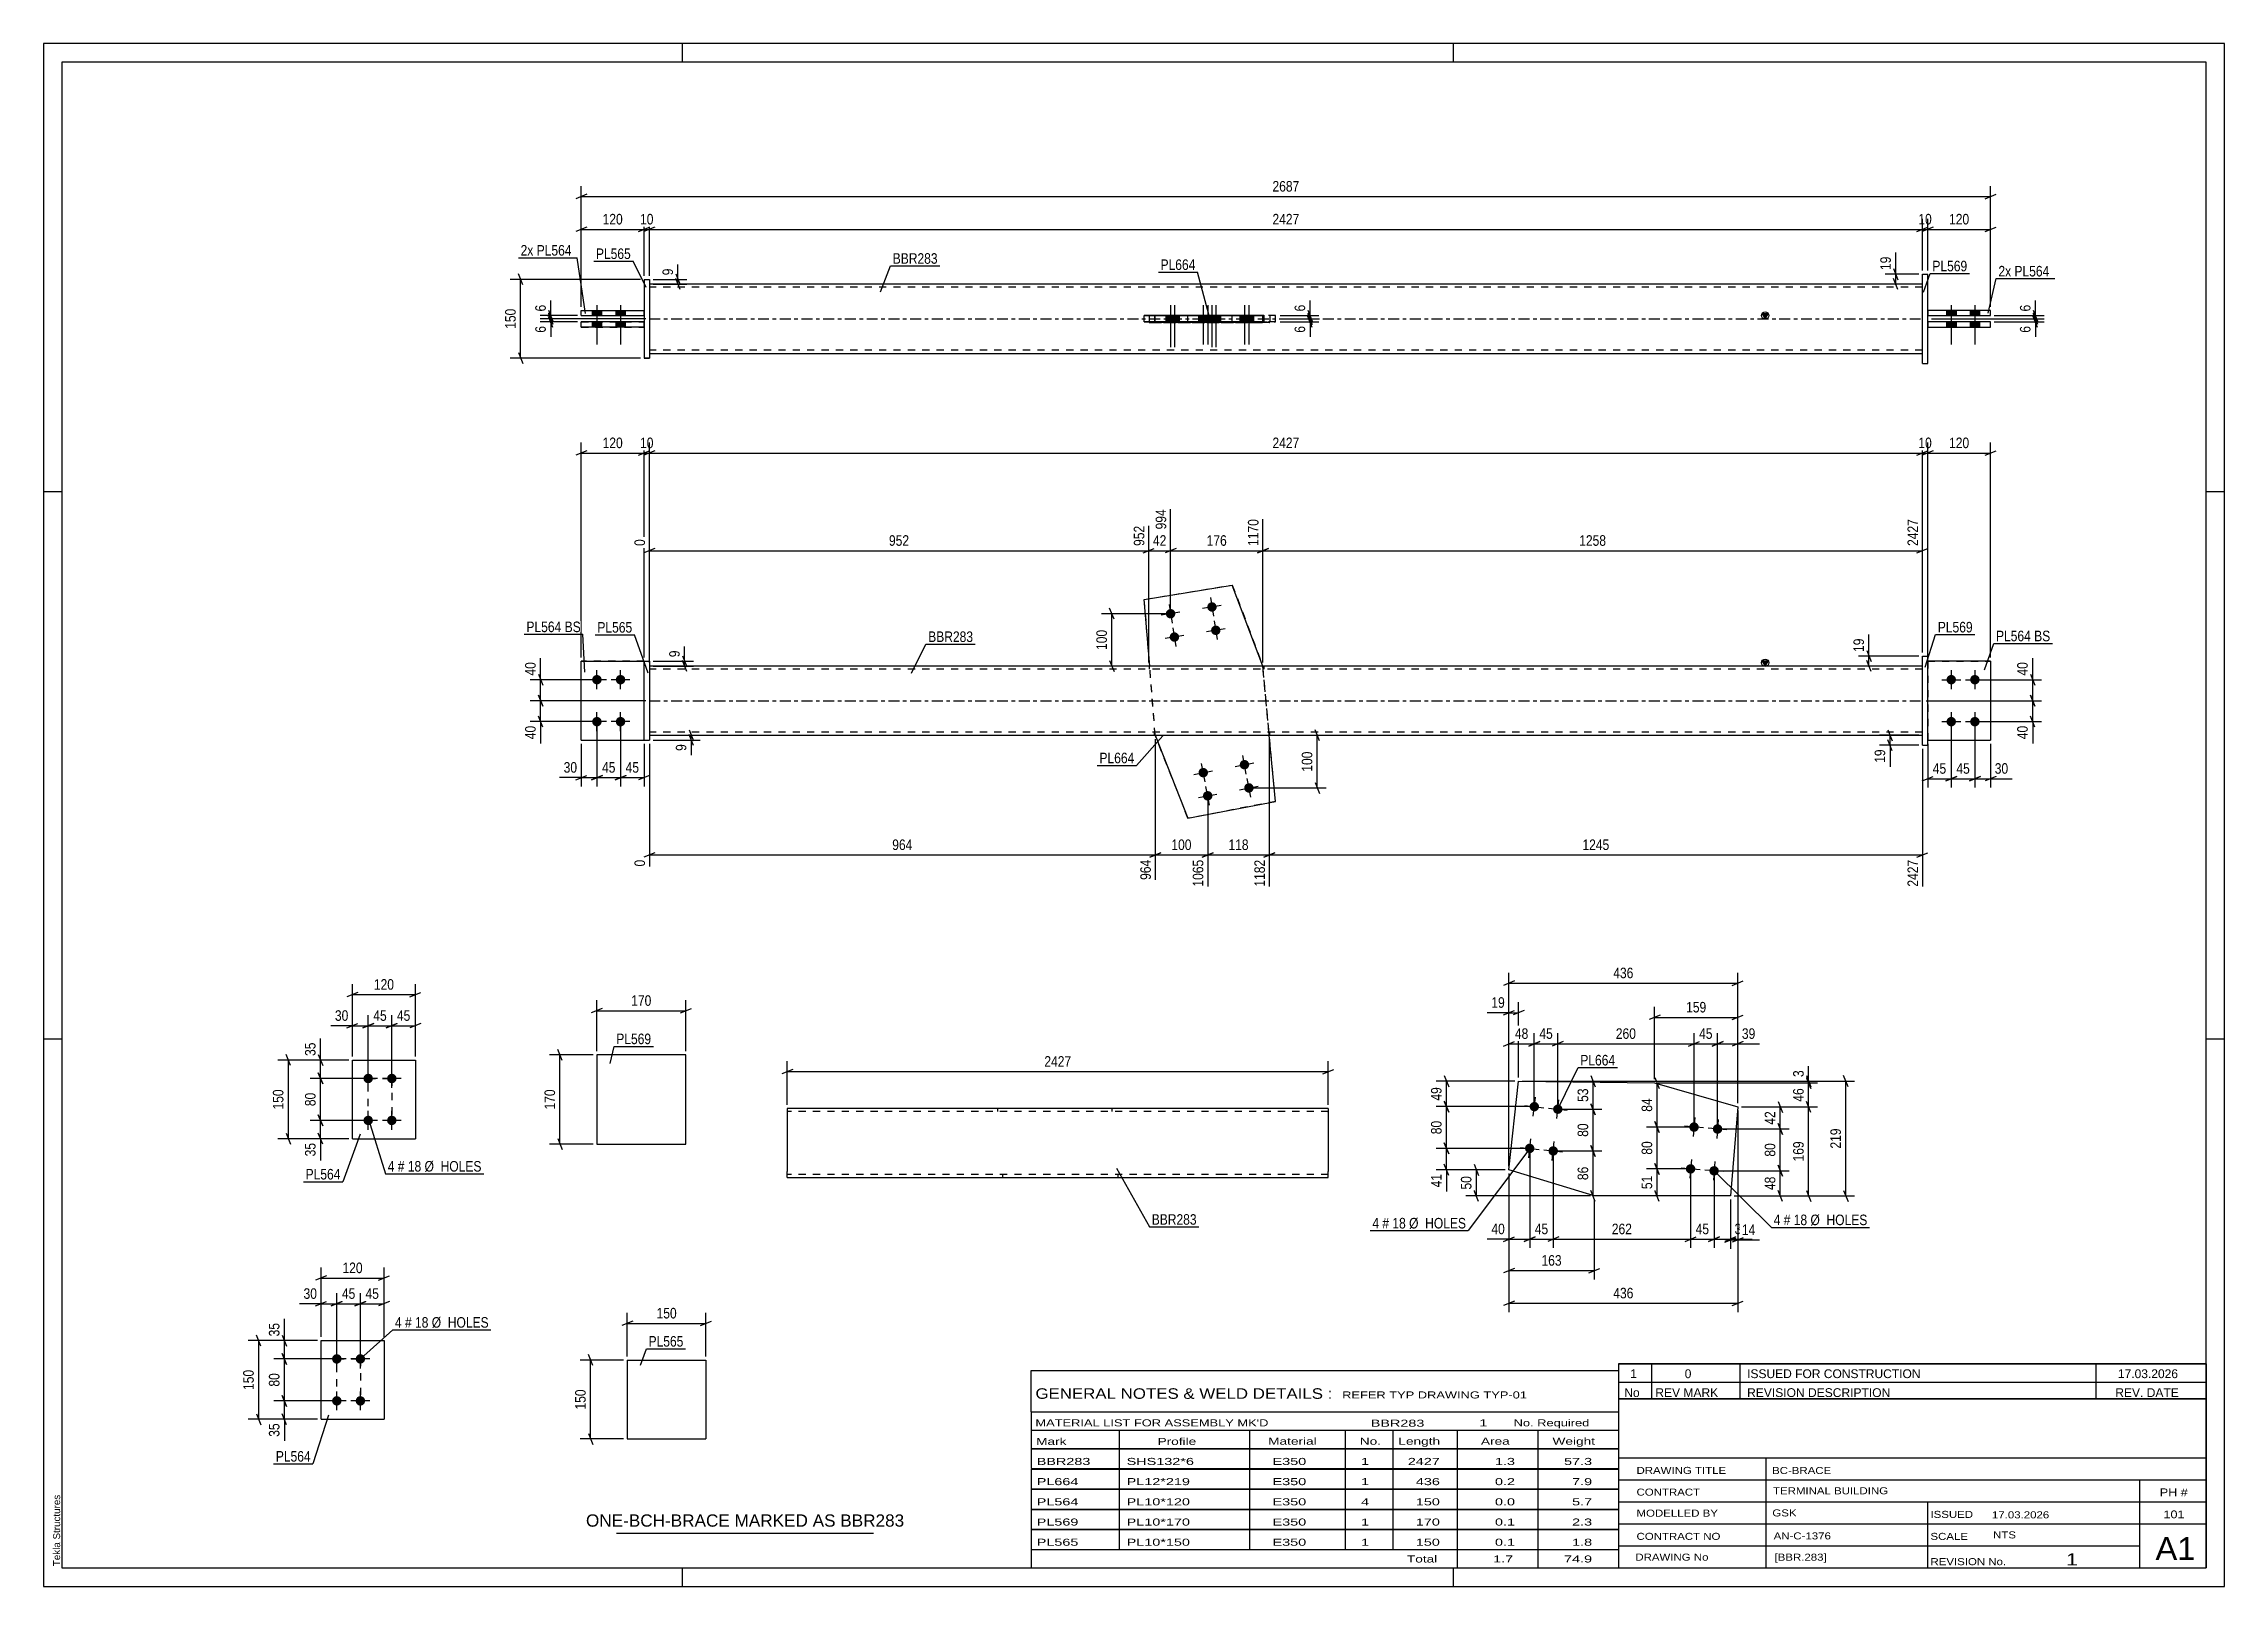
# Paper-space layout 'Layout1' of a CAD drawing. Header units: millimetres. Extents: x 0 to 594, y 0 to 420.
# The model-space entities are those that its viewports show. They can reach past a viewport. Long polylines and large blocks are cut down to what shows.
import ezdxf

# ---------------------------------------------------------------- set-up
doc = ezdxf.new("R2010")
doc.units = ezdxf.units.MM
doc.linetypes.add('DXK_LINE_DOT2', pattern=[3.9198, 1.9599, -1.9599])
doc.linetypes.add('DXK_LINE_DOT3', pattern=[5.9187, 2.979, -0.9799, 0.9799, -0.9799])
doc.layers.add('Viewport layer', color=7, linetype='Continuous', plot=False)
doc.styles.add('Arial', font='ARIAL.TTF', dxfattribs={"height": 0.2})
doc.styles.add('Arial Narrow', font='ARIALN.TTF', dxfattribs={"height": 0.2})

# ---------------------------------------------------------------- blocks, each defined once
blk = doc.blocks.new('Unknown-585698063-1128')
at = {"color": 5, "linetype": 'Continuous'}
for p, q in [((594, 420), (0, 420)), ((0, 420), (0, 0)), ((174, 415), (174, 420)), ((384, 415), (384, 420)), ((594, 0), (594, 420)), ((589, 415), (5, 415)), ((5, 415), (5, 5)), ((589, 5), (589, 415)), ((5, 298), (0, 298)), ((594, 298), (589, 298)), ((5, 149), (0, 149)), ((594, 149), (589, 149)), ((0, 0), (594, 0)), ((5, 5), (589, 5)), ((174, 0), (174, 5)), ((384, 0), (384, 5))]:
    blk.add_line(p, q, dxfattribs=at)
at = {"color": 174, "linetype": 'Continuous', "style": 'Arial'}
blk.add_text('Tekla Structures', height=1.9102, rotation=90, dxfattribs=at).set_placement((4.5, 5.5))
blk = doc.blocks.new('Bolt-585698063-2770 - 2764')
at = {"linetype": 'Continuous'}
for points in [[(79.86, 63.21), (80.13, 63.18), (80.38, 63.1), (80.62, 62.97), (80.82, 62.79), (80.98, 62.57), (81.08, 62.32), (81.14, 62.06), (81.14, 61.79), (81.08, 61.53), (80.98, 61.28), (80.82, 61.07), (80.62, 60.89), (80.38, 60.75), (80.13, 60.67), (79.86, 60.64), (79.59, 60.67), (79.34, 60.75), (79.11, 60.89), (78.91, 61.07), (78.75, 61.28), (78.64, 61.53), (78.58, 61.79), (78.58, 62.06), (78.64, 62.32), (78.75, 62.57), (78.91, 62.79), (79.11, 62.97), (79.34, 63.1), (79.59, 63.18)], [(86.29, 63.21), (86.56, 63.18), (86.81, 63.1), (87.05, 62.97), (87.25, 62.79), (87.4, 62.57), (87.51, 62.32), (87.57, 62.06), (87.57, 61.79), (87.51, 61.53), (87.4, 61.28), (87.25, 61.07), (87.05, 60.89), (86.81, 60.75), (86.56, 60.67), (86.29, 60.64), (86.02, 60.67), (85.77, 60.75), (85.53, 60.89), (85.34, 61.07), (85.18, 61.28), (85.07, 61.53), (85.01, 61.79), (85.01, 62.06), (85.07, 62.32), (85.18, 62.57), (85.34, 62.79), (85.53, 62.97), (85.77, 63.1), (86.02, 63.18)], [(79.86, 51.78), (80.13, 51.75), (80.38, 51.67), (80.62, 51.54), (80.82, 51.36), (80.98, 51.14), (81.08, 50.89), (81.14, 50.63), (81.14, 50.36), (81.08, 50.1), (80.98, 49.85), (80.82, 49.64), (80.62, 49.46), (80.38, 49.32), (80.13, 49.24), (79.86, 49.21), (79.59, 49.24), (79.34, 49.32), (79.11, 49.46), (78.91, 49.64), (78.75, 49.85), (78.64, 50.1), (78.58, 50.36), (78.58, 50.63), (78.64, 50.89), (78.75, 51.14), (78.91, 51.36), (79.11, 51.54), (79.34, 51.67), (79.59, 51.75)], [(86.29, 51.78), (86.56, 51.75), (86.81, 51.67), (87.05, 51.54), (87.25, 51.36), (87.4, 51.14), (87.51, 50.89), (87.57, 50.63), (87.57, 50.36), (87.51, 50.1), (87.4, 49.85), (87.25, 49.64), (87.05, 49.46), (86.81, 49.32), (86.56, 49.24), (86.29, 49.21), (86.02, 49.24), (85.77, 49.32), (85.53, 49.46), (85.34, 49.64), (85.18, 49.85), (85.07, 50.1), (85.01, 50.36), (85.01, 50.63), (85.07, 50.89), (85.18, 51.14), (85.34, 51.36), (85.53, 51.54), (85.77, 51.67), (86.02, 51.75)]]:
    blk.add_hatch(color=1, dxfattribs=at).paths.add_polyline_path(points)
at = {"color": 1, "linetype": 'Continuous'}
for p, q in [((82.43, 61.93), (77.29, 61.93)), ((79.86, 59.35), (79.86, 64.5)), ((88.86, 61.93), (83.72, 61.93)), ((86.29, 59.35), (86.29, 64.5)), ((82.43, 50.5), (77.29, 50.5)), ((79.86, 47.93), (79.86, 53.07)), ((88.86, 50.5), (83.72, 50.5)), ((86.29, 47.93), (86.29, 53.07))]:
    blk.add_line(p, q, dxfattribs=at)
blk = doc.blocks.new('Part-585698063-2775 - 2764')
at = {"color": 2, "linetype": 'Continuous'}
for p, q in [((75.58, 45.5), (75.58, 66.93)), ((75.58, 66.93), (92.72, 66.93)), ((92.72, 66.93), (92.72, 45.5)), ((75.58, 45.5), (75.58, 45.5)), ((75.58, 45.5), (92.72, 45.5)), ((92.72, 45.5), (92.72, 45.5))]:
    blk.add_line(p, q, dxfattribs=at)
at = {"color": 7, "linetype": 'DXK_LINE_DOT2'}
for p, q in [((75.58, 66.93), (92.72, 66.93)), ((75.58, 45.5), (92.72, 45.5))]:
    blk.add_line(p, q, dxfattribs=at)
blk = doc.blocks.new('Part-585698063-2499 - 2493')
at = {"color": 2, "linetype": 'Continuous'}
for p, q in [((84.13, 121.85), (84.13, 143.27)), ((84.13, 143.27), (101.27, 143.27)), ((101.27, 143.27), (101.27, 121.85)), ((84.13, 121.85), (84.13, 121.85)), ((84.13, 121.85), (101.27, 121.85)), ((101.27, 121.85), (101.27, 121.85))]:
    blk.add_line(p, q, dxfattribs=at)
at = {"color": 7, "linetype": 'DXK_LINE_DOT2'}
for p, q in [((84.13, 143.27), (101.27, 143.27)), ((84.13, 121.85), (101.27, 121.85))]:
    blk.add_line(p, q, dxfattribs=at)
blk = doc.blocks.new('Bolt-585698063-2504 - 2493')
at = {"linetype": 'Continuous'}
for points in [[(88.41, 139.56), (88.68, 139.53), (88.94, 139.45), (89.17, 139.31), (89.37, 139.13), (89.53, 138.92), (89.64, 138.67), (89.69, 138.41), (89.69, 138.14), (89.64, 137.88), (89.53, 137.63), (89.37, 137.41), (89.17, 137.23), (88.94, 137.1), (88.68, 137.02), (88.41, 136.99), (88.15, 137.02), (87.89, 137.1), (87.66, 137.23), (87.46, 137.41), (87.3, 137.63), (87.19, 137.88), (87.13, 138.14), (87.13, 138.41), (87.19, 138.67), (87.3, 138.92), (87.46, 139.13), (87.66, 139.31), (87.89, 139.45), (88.15, 139.53)], [(94.84, 139.56), (95.11, 139.53), (95.36, 139.45), (95.6, 139.31), (95.8, 139.13), (95.95, 138.92), (96.06, 138.67), (96.12, 138.41), (96.12, 138.14), (96.06, 137.88), (95.95, 137.63), (95.8, 137.41), (95.6, 137.23), (95.36, 137.1), (95.11, 137.02), (94.84, 136.99), (94.57, 137.02), (94.32, 137.1), (94.09, 137.23), (93.89, 137.41), (93.73, 137.63), (93.62, 137.88), (93.56, 138.14), (93.56, 138.41), (93.62, 138.67), (93.73, 138.92), (93.89, 139.13), (94.09, 139.31), (94.32, 139.45), (94.57, 139.53)], [(88.41, 128.13), (88.68, 128.1), (88.94, 128.02), (89.17, 127.89), (89.37, 127.71), (89.53, 127.49), (89.64, 127.24), (89.69, 126.98), (89.69, 126.71), (89.64, 126.45), (89.53, 126.2), (89.37, 125.99), (89.17, 125.81), (88.94, 125.67), (88.68, 125.59), (88.41, 125.56), (88.15, 125.59), (87.89, 125.67), (87.66, 125.81), (87.46, 125.99), (87.3, 126.2), (87.19, 126.45), (87.13, 126.71), (87.13, 126.98), (87.19, 127.24), (87.3, 127.49), (87.46, 127.71), (87.66, 127.89), (87.89, 128.02), (88.15, 128.1)], [(94.84, 128.13), (95.11, 128.1), (95.36, 128.02), (95.6, 127.89), (95.8, 127.71), (95.95, 127.49), (96.06, 127.24), (96.12, 126.98), (96.12, 126.71), (96.06, 126.45), (95.95, 126.2), (95.8, 125.99), (95.6, 125.81), (95.36, 125.67), (95.11, 125.59), (94.84, 125.56), (94.57, 125.59), (94.32, 125.67), (94.09, 125.81), (93.89, 125.99), (93.73, 126.2), (93.62, 126.45), (93.56, 126.71), (93.56, 126.98), (93.62, 127.24), (93.73, 127.49), (93.89, 127.71), (94.09, 127.89), (94.32, 128.02), (94.57, 128.1)]]:
    blk.add_hatch(color=1, dxfattribs=at).paths.add_polyline_path(points)
at = {"color": 1, "linetype": 'Continuous'}
for p, q in [((90.98, 138.27), (85.84, 138.27)), ((88.41, 135.7), (88.41, 140.85)), ((97.41, 138.27), (92.27, 138.27)), ((94.84, 135.7), (94.84, 140.85)), ((90.98, 126.85), (85.84, 126.85)), ((88.41, 124.27), (88.41, 129.42)), ((97.41, 126.85), (92.27, 126.85)), ((94.84, 124.27), (94.84, 129.42))]:
    blk.add_line(p, q, dxfattribs=at)
blk = doc.blocks.new('Part-585698063-2042 - 1994')
at = {"color": 2, "linetype": 'Continuous'}
for p, q in [((530.32, 251.84), (513.18, 251.84)), ((530.32, 251.84), (530.32, 251.84)), ((530.32, 251.84), (530.32, 230.41)), ((513.18, 230.41), (530.32, 230.41))]:
    blk.add_line(p, q, dxfattribs=at)
at = {"color": 7, "linetype": 'DXK_LINE_DOT2'}
for p, q in [((513.18, 251.84), (530.32, 251.84)), ((513.18, 251.84), (513.18, 251.84)), ((513.18, 251.84), (513.18, 230.41)), ((513.18, 230.41), (530.32, 230.41))]:
    blk.add_line(p, q, dxfattribs=at)
blk = doc.blocks.new('Part-585698063-2012 - 1994')
at = {"color": 2, "linetype": 'Continuous'}
for p, q in [((511.75, 253.27), (513.18, 253.27)), ((511.75, 228.98), (511.75, 253.27)), ((513.18, 228.98), (513.18, 253.27)), ((511.75, 228.98), (513.18, 228.98)), ((511.75, 228.98), (513.18, 228.98))]:
    blk.add_line(p, q, dxfattribs=at)
at = {"color": 7, "linetype": 'DXK_LINE_DOT2'}
for p, q in [((511.75, 253.26), (513.18, 253.26)), ((511.75, 228.98), (511.75, 228.98)), ((513.18, 228.98), (513.18, 228.98)), ((513.18, 228.98), (513.18, 228.98))]:
    blk.add_line(p, q, dxfattribs=at)
blk = doc.blocks.new('Part-585698063-2000 - 1994')
at = {"linetype": 'Continuous'}
blk.add_hatch(color=2, dxfattribs=at).paths.add_polyline_path([(468.9, 250.55), (468.1, 251.95), (469.7, 251.95)])
at = {"color": 2, "linetype": 'Continuous'}
for p, q in [((511.75, 250.55), (165, 250.55)), ((468.9, 250.55), (468.1, 251.95)), ((468.1, 251.95), (469.7, 251.95)), ((469.7, 251.95), (468.9, 250.55)), ((165, 231.69), (511.75, 231.69))]:
    blk.add_line(p, q, dxfattribs=at)
at = {"color": 7, "linetype": 'DXK_LINE_DOT2'}
for p, q in [((165, 250.55), (165, 231.69)), ((511.75, 249.69), (165, 249.69)), ((301.12, 250.55), (301.12, 249.69)), ((332.32, 250.55), (332.32, 249.69)), ((511.75, 231.69), (511.75, 250.55)), ((511.75, 232.55), (165, 232.55)), ((302.57, 231.69), (302.57, 232.55)), ((302.57, 231.82), (302.57, 231.69)), ((334.01, 231.69), (334.01, 232.55)), ((334.01, 231.82), (334.01, 231.69))]:
    blk.add_line(p, q, dxfattribs=at)
at = {"color": 7, "linetype": 'DXK_LINE_DOT3'}
blk.add_line((165, 241.12), (511.75, 241.12), dxfattribs=at)
at = {"color": 2, "linetype": 'Continuous'}
blk.add_circle((468.9, 251.45), 1, dxfattribs=at)
blk = doc.blocks.new('Part-585698063-2017 - 1994')
at = {"color": 2, "linetype": 'Continuous'}
for p, q in [((146.43, 230.41), (146.43, 251.84)), ((146.43, 251.84), (163.57, 251.84)), ((146.43, 230.41), (146.43, 230.41)), ((146.43, 230.41), (163.57, 230.41))]:
    blk.add_line(p, q, dxfattribs=at)
at = {"color": 7, "linetype": 'DXK_LINE_DOT2'}
for p, q in [((163.57, 251.84), (146.43, 251.84)), ((163.57, 230.41), (163.57, 251.84)), ((146.43, 230.41), (163.57, 230.41)), ((163.57, 230.41), (163.57, 230.41))]:
    blk.add_line(p, q, dxfattribs=at)
blk = doc.blocks.new('Part-585698063-2006 - 1994')
at = {"color": 7, "linetype": 'DXK_LINE_DOT2'}
for p, q in [((513.18, 251.84), (530.32, 251.84)), ((530.32, 251.84), (513.18, 251.84)), ((513.18, 251.84), (513.18, 251.84)), ((513.18, 251.84), (513.18, 230.41)), ((530.32, 251.84), (530.32, 251.84)), ((530.32, 251.84), (530.32, 230.41)), ((513.18, 230.41), (530.32, 230.41)), ((513.18, 230.41), (530.32, 230.41))]:
    blk.add_line(p, q, dxfattribs=at)
blk = doc.blocks.new('Part-585698063-2022 - 1994')
at = {"color": 7, "linetype": 'DXK_LINE_DOT2'}
for p, q in [((146.43, 230.41), (146.43, 251.84)), ((146.43, 251.84), (163.57, 251.84)), ((163.57, 251.84), (146.43, 251.84)), ((163.57, 230.41), (163.57, 251.84)), ((146.43, 230.41), (146.43, 230.41)), ((146.43, 230.41), (163.57, 230.41)), ((146.43, 230.41), (163.57, 230.41)), ((163.57, 230.41), (163.57, 230.41))]:
    blk.add_line(p, q, dxfattribs=at)
blk = doc.blocks.new('Part-585698063-2027 - 1994')
at = {"color": 2, "linetype": 'Continuous'}
for p, q in [((163.57, 251.84), (165, 251.84)), ((163.57, 230.41), (163.57, 251.84)), ((165, 251.84), (165, 251.84)), ((165, 251.84), (165, 230.41)), ((163.57, 230.41), (165, 230.41))]:
    blk.add_line(p, q, dxfattribs=at)
at = {"color": 7, "linetype": 'DXK_LINE_DOT2'}
for p, q in [((163.57, 251.84), (165, 251.84)), ((163.57, 230.41), (165, 230.41))]:
    blk.add_line(p, q, dxfattribs=at)
blk = doc.blocks.new('Part-585698063-2032 - 1994')
at = {"color": 2, "linetype": 'Continuous'}
for p, q in [((299.81, 268.68), (323.78, 272.61)), ((301.27, 250.55), (299.81, 268.68)), ((299.81, 268.68), (299.81, 268.68)), ((332.1, 250.55), (323.78, 272.61)), ((323.78, 272.61), (323.78, 272.61)), ((302.78, 231.69), (311.7, 209.1)), ((335.55, 213.67), (333.86, 231.69)), ((311.7, 209.1), (335.55, 213.67)), ((311.7, 209.1), (311.7, 209.1)), ((335.55, 213.67), (335.55, 213.67))]:
    blk.add_line(p, q, dxfattribs=at)
at = {"color": 7, "linetype": 'DXK_LINE_DOT2'}
for p, q in [((299.81, 268.68), (323.78, 272.61)), ((302.78, 231.69), (299.81, 268.68)), ((323.78, 272.61), (332.1, 250.55)), ((302.77, 231.82), (301.27, 250.55)), ((332.1, 250.55), (332.1, 250.55)), ((333.85, 231.82), (332.1, 250.55)), ((335.55, 213.67), (332.1, 250.55)), ((302.78, 231.69), (302.77, 231.82)), ((302.78, 231.69), (302.78, 231.69)), ((311.7, 209.1), (302.78, 231.69)), ((333.86, 231.69), (333.85, 231.82)), ((335.55, 213.67), (311.7, 209.1))]:
    blk.add_line(p, q, dxfattribs=at)
blk = doc.blocks.new('Bolt-585698063-2033 - 1994')
at = {"linetype": 'Continuous'}
for points in [[(519.61, 248.12), (519.88, 248.09), (520.13, 248.01), (520.37, 247.88), (520.57, 247.7), (520.72, 247.48), (520.83, 247.23), (520.89, 246.97), (520.89, 246.7), (520.83, 246.44), (520.72, 246.19), (520.57, 245.98), (520.37, 245.8), (520.13, 245.66), (519.88, 245.58), (519.61, 245.55), (519.34, 245.58), (519.09, 245.66), (518.85, 245.8), (518.65, 245.98), (518.5, 246.19), (518.39, 246.44), (518.33, 246.7), (518.33, 246.97), (518.39, 247.23), (518.5, 247.48), (518.65, 247.7), (518.85, 247.88), (519.09, 248.01), (519.34, 248.09)], [(526.04, 248.12), (526.31, 248.09), (526.56, 248.01), (526.79, 247.88), (526.99, 247.7), (527.15, 247.48), (527.26, 247.23), (527.32, 246.97), (527.32, 246.7), (527.26, 246.44), (527.15, 246.19), (526.99, 245.98), (526.79, 245.8), (526.56, 245.66), (526.31, 245.58), (526.04, 245.55), (525.77, 245.58), (525.52, 245.66), (525.28, 245.8), (525.08, 245.98), (524.92, 246.19), (524.82, 246.44), (524.76, 246.7), (524.76, 246.97), (524.82, 247.23), (524.92, 247.48), (525.08, 247.7), (525.28, 247.88), (525.52, 248.01), (525.77, 248.09)], [(519.61, 236.69), (519.88, 236.67), (520.13, 236.58), (520.37, 236.45), (520.57, 236.27), (520.72, 236.05), (520.83, 235.81), (520.89, 235.54), (520.89, 235.27), (520.83, 235.01), (520.72, 234.76), (520.57, 234.55), (520.37, 234.37), (520.13, 234.23), (519.88, 234.15), (519.61, 234.12), (519.34, 234.15), (519.09, 234.23), (518.85, 234.37), (518.65, 234.55), (518.5, 234.76), (518.39, 235.01), (518.33, 235.27), (518.33, 235.54), (518.39, 235.81), (518.5, 236.05), (518.65, 236.27), (518.85, 236.45), (519.09, 236.58), (519.34, 236.67)], [(526.04, 236.69), (526.31, 236.67), (526.56, 236.58), (526.79, 236.45), (526.99, 236.27), (527.15, 236.05), (527.26, 235.81), (527.32, 235.54), (527.32, 235.27), (527.26, 235.01), (527.15, 234.76), (526.99, 234.55), (526.79, 234.37), (526.56, 234.23), (526.31, 234.15), (526.04, 234.12), (525.77, 234.15), (525.52, 234.23), (525.28, 234.37), (525.08, 234.55), (524.92, 234.76), (524.82, 235.01), (524.76, 235.27), (524.76, 235.54), (524.82, 235.81), (524.92, 236.05), (525.08, 236.27), (525.28, 236.45), (525.52, 236.58), (525.77, 236.67)]]:
    blk.add_hatch(color=1, dxfattribs=at).paths.add_polyline_path(points)
at = {"color": 1, "linetype": 'Continuous'}
for p, q in [((517.04, 246.84), (522.18, 246.84)), ((519.61, 249.41), (519.61, 244.26)), ((523.47, 246.84), (528.61, 246.84)), ((526.04, 249.41), (526.04, 244.26)), ((519.61, 237.98), (519.61, 232.84)), ((526.04, 237.98), (526.04, 232.84)), ((517.04, 235.41), (522.18, 235.41)), ((523.47, 235.41), (528.61, 235.41))]:
    blk.add_line(p, q, dxfattribs=at)
blk = doc.blocks.new('Bolt-585698063-2034 - 1994')
at = {"linetype": 'Continuous'}
for points in [[(150.72, 248.12), (150.98, 248.09), (151.24, 248.01), (151.47, 247.88), (151.67, 247.7), (151.83, 247.48), (151.94, 247.23), (151.99, 246.97), (151.99, 246.7), (151.94, 246.44), (151.83, 246.19), (151.67, 245.98), (151.47, 245.8), (151.24, 245.66), (150.98, 245.58), (150.72, 245.55), (150.45, 245.58), (150.19, 245.66), (149.96, 245.8), (149.76, 245.98), (149.6, 246.19), (149.49, 246.44), (149.44, 246.7), (149.44, 246.97), (149.49, 247.23), (149.6, 247.48), (149.76, 247.7), (149.96, 247.88), (150.19, 248.01), (150.45, 248.09)], [(157.14, 248.12), (157.41, 248.09), (157.67, 248.01), (157.9, 247.88), (158.1, 247.7), (158.26, 247.48), (158.37, 247.23), (158.42, 246.97), (158.42, 246.7), (158.37, 246.44), (158.26, 246.19), (158.1, 245.98), (157.9, 245.8), (157.67, 245.66), (157.41, 245.58), (157.14, 245.55), (156.88, 245.58), (156.62, 245.66), (156.39, 245.8), (156.19, 245.98), (156.03, 246.19), (155.92, 246.44), (155.87, 246.7), (155.87, 246.97), (155.92, 247.23), (156.03, 247.48), (156.19, 247.7), (156.39, 247.88), (156.62, 248.01), (156.88, 248.09)], [(150.72, 236.69), (150.98, 236.67), (151.24, 236.58), (151.47, 236.45), (151.67, 236.27), (151.83, 236.05), (151.94, 235.8), (151.99, 235.54), (151.99, 235.27), (151.94, 235.01), (151.83, 234.76), (151.67, 234.55), (151.47, 234.37), (151.24, 234.23), (150.98, 234.15), (150.72, 234.12), (150.45, 234.15), (150.19, 234.23), (149.96, 234.37), (149.76, 234.55), (149.6, 234.76), (149.49, 235.01), (149.44, 235.27), (149.44, 235.54), (149.49, 235.8), (149.6, 236.05), (149.76, 236.27), (149.96, 236.45), (150.19, 236.58), (150.45, 236.67)], [(157.14, 236.69), (157.41, 236.67), (157.67, 236.58), (157.9, 236.45), (158.1, 236.27), (158.26, 236.05), (158.37, 235.8), (158.42, 235.54), (158.42, 235.27), (158.37, 235.01), (158.26, 234.76), (158.1, 234.55), (157.9, 234.37), (157.67, 234.23), (157.41, 234.15), (157.14, 234.12), (156.88, 234.15), (156.62, 234.23), (156.39, 234.37), (156.19, 234.55), (156.03, 234.76), (155.92, 235.01), (155.87, 235.27), (155.87, 235.54), (155.92, 235.8), (156.03, 236.05), (156.19, 236.27), (156.39, 236.45), (156.62, 236.58), (156.88, 236.67)]]:
    blk.add_hatch(color=1, dxfattribs=at).paths.add_polyline_path(points)
at = {"color": 1, "linetype": 'Continuous'}
for p, q in [((153.29, 246.84), (148.14, 246.84)), ((150.72, 244.26), (150.72, 249.41)), ((159.72, 246.84), (154.57, 246.84)), ((157.14, 244.26), (157.14, 249.41)), ((150.72, 232.84), (150.72, 237.98)), ((157.14, 232.84), (157.14, 237.98)), ((153.29, 235.41), (148.14, 235.41)), ((159.72, 235.41), (154.57, 235.41))]:
    blk.add_line(p, q, dxfattribs=at)
blk = doc.blocks.new('Bolt-585698063-2035 - 1994')
at = {"linetype": 'Continuous'}
for points in [[(318.53, 265.38), (318.26, 265.35), (317.99, 265.37), (317.74, 265.45), (317.5, 265.58), (317.3, 265.76), (317.14, 265.97), (317.02, 266.22), (316.96, 266.48), (316.96, 266.75), (317.01, 267.01), (317.12, 267.26), (317.27, 267.48), (317.47, 267.66), (317.7, 267.8), (317.95, 267.89), (318.22, 267.92), (318.49, 267.9), (318.75, 267.82), (318.98, 267.69), (319.18, 267.51), (319.34, 267.29), (319.46, 267.05), (319.52, 266.79), (319.52, 266.52), (319.47, 266.26), (319.36, 266.01), (319.21, 265.79), (319.01, 265.61), (318.78, 265.47)], [(307.25, 263.53), (306.98, 263.5), (306.71, 263.53), (306.46, 263.61), (306.22, 263.74), (306.02, 263.91), (305.86, 264.13), (305.75, 264.37), (305.69, 264.63), (305.68, 264.9), (305.73, 265.17), (305.84, 265.41), (305.99, 265.63), (306.19, 265.82), (306.42, 265.95), (306.68, 266.04), (306.94, 266.07), (307.21, 266.05), (307.47, 265.97), (307.7, 265.84), (307.91, 265.66), (308.07, 265.45), (308.18, 265.2), (308.24, 264.94), (308.24, 264.67), (308.19, 264.41), (308.09, 264.16), (307.93, 263.94), (307.73, 263.76), (307.5, 263.62)], [(319.57, 259.04), (319.3, 259), (319.03, 259.03), (318.77, 259.11), (318.54, 259.24), (318.34, 259.42), (318.18, 259.63), (318.06, 259.87), (318, 260.14), (318, 260.4), (318.05, 260.67), (318.16, 260.92), (318.31, 261.14), (318.51, 261.32), (318.74, 261.46), (318.99, 261.54), (319.26, 261.58), (319.53, 261.55), (319.78, 261.47), (320.02, 261.34), (320.22, 261.16), (320.38, 260.95), (320.5, 260.71), (320.56, 260.44), (320.56, 260.18), (320.51, 259.91), (320.4, 259.66), (320.25, 259.44), (320.05, 259.26), (319.82, 259.12)], [(308.29, 257.19), (308.02, 257.16), (307.75, 257.18), (307.5, 257.26), (307.26, 257.39), (307.06, 257.57), (306.9, 257.78), (306.78, 258.03), (306.72, 258.29), (306.72, 258.56), (306.77, 258.82), (306.88, 259.07), (307.03, 259.29), (307.23, 259.47), (307.46, 259.61), (307.71, 259.7), (307.98, 259.73), (308.25, 259.71), (308.51, 259.63), (308.74, 259.5), (308.94, 259.32), (309.1, 259.1), (309.22, 258.86), (309.28, 258.6), (309.28, 258.33), (309.23, 258.07), (309.12, 257.82), (308.97, 257.6), (308.77, 257.42), (308.54, 257.28)]]:
    blk.add_hatch(color=1, dxfattribs=at).paths.add_polyline_path(points)
at = {"color": 1, "linetype": 'Continuous'}
for p, q in [((306.55, 267.33), (307.38, 262.25)), ((317.83, 269.17), (318.66, 264.1)), ((309.5, 265.2), (304.43, 264.37)), ((320.78, 267.05), (315.7, 266.22)), ((318.86, 262.83), (319.69, 257.75)), ((310.54, 258.86), (305.46, 258.03)), ((307.59, 260.98), (308.42, 255.91)), ((321.82, 260.71), (316.74, 259.87))]:
    blk.add_line(p, q, dxfattribs=at)
blk = doc.blocks.new('Bolt-585698063-2036 - 1994')
at = {"linetype": 'Continuous'}
for points in [[(315.86, 222.82), (316.13, 222.79), (316.39, 222.71), (316.62, 222.57), (316.82, 222.39), (316.98, 222.18), (317.09, 221.93), (317.14, 221.67), (317.14, 221.4), (317.09, 221.13), (316.98, 220.89), (316.82, 220.67), (316.62, 220.49), (316.39, 220.36), (316.13, 220.27), (315.86, 220.25), (315.6, 220.27), (315.34, 220.36), (315.11, 220.49), (314.91, 220.67), (314.75, 220.89), (314.64, 221.13), (314.58, 221.4), (314.58, 221.67), (314.64, 221.93), (314.75, 222.18), (314.91, 222.39), (315.11, 222.57), (315.34, 222.71), (315.6, 222.79)], [(327.09, 224.97), (327.35, 224.94), (327.61, 224.86), (327.84, 224.73), (328.04, 224.55), (328.2, 224.33), (328.31, 224.08), (328.37, 223.82), (328.37, 223.55), (328.31, 223.29), (328.2, 223.04), (328.04, 222.82), (327.84, 222.65), (327.61, 222.51), (327.35, 222.43), (327.09, 222.4), (326.82, 222.43), (326.56, 222.51), (326.33, 222.65), (326.13, 222.82), (325.97, 223.04), (325.86, 223.29), (325.81, 223.55), (325.81, 223.82), (325.86, 224.08), (325.97, 224.33), (326.13, 224.55), (326.33, 224.73), (326.56, 224.86), (326.82, 224.94)], [(317.07, 216.5), (317.34, 216.48), (317.6, 216.39), (317.83, 216.26), (318.03, 216.08), (318.19, 215.86), (318.3, 215.62), (318.35, 215.35), (318.35, 215.08), (318.3, 214.82), (318.19, 214.58), (318.03, 214.36), (317.83, 214.18), (317.6, 214.04), (317.34, 213.96), (317.07, 213.93), (316.81, 213.96), (316.55, 214.04), (316.32, 214.18), (316.12, 214.36), (315.96, 214.58), (315.85, 214.82), (315.8, 215.08), (315.8, 215.35), (315.85, 215.62), (315.96, 215.86), (316.12, 216.08), (316.32, 216.26), (316.55, 216.39), (316.81, 216.48)], [(328.3, 218.66), (328.57, 218.63), (328.82, 218.55), (329.05, 218.41), (329.25, 218.23), (329.41, 218.01), (329.52, 217.77), (329.58, 217.51), (329.58, 217.24), (329.52, 216.97), (329.41, 216.73), (329.25, 216.51), (329.05, 216.33), (328.82, 216.2), (328.57, 216.11), (328.3, 216.09), (328.03, 216.11), (327.78, 216.2), (327.54, 216.33), (327.34, 216.51), (327.18, 216.73), (327.08, 216.97), (327.02, 217.24), (327.02, 217.51), (327.08, 217.77), (327.18, 218.01), (327.34, 218.23), (327.54, 218.41), (327.78, 218.55), (328.03, 218.63)]]:
    blk.add_hatch(color=1, dxfattribs=at).paths.add_polyline_path(points)
at = {"color": 1, "linetype": 'Continuous'}
for p, q in [((327.57, 221.16), (326.6, 226.21)), ((313.34, 221.05), (318.39, 222.02)), ((316.35, 219.01), (315.38, 224.06)), ((324.56, 223.2), (329.61, 224.17)), ((328.78, 214.85), (327.81, 219.9)), ((314.55, 214.73), (319.6, 215.7)), ((317.56, 212.69), (316.59, 217.74)), ((325.77, 216.89), (330.82, 217.86))]:
    blk.add_line(p, q, dxfattribs=at)
blk = doc.blocks.new('Bolt-585698063-1688 - 1676')
at = {"linetype": 'Continuous'}
for points in [[(520.9, 347.38), (518.32, 347.38), (518.32, 345.96), (520.9, 345.96)], [(520.9, 347.38), (518.32, 347.38), (518.32, 345.96), (520.9, 345.96)], [(527.32, 347.38), (524.75, 347.38), (524.75, 345.96), (527.32, 345.96)], [(527.32, 347.38), (524.75, 347.38), (524.75, 345.96), (527.32, 345.96)], [(520.9, 344.24), (518.32, 344.24), (518.32, 342.81), (520.9, 342.81)], [(520.9, 344.24), (518.32, 344.24), (518.32, 342.81), (520.9, 342.81)], [(527.32, 344.24), (524.75, 344.24), (524.75, 342.81), (527.32, 342.81)], [(527.32, 344.24), (524.75, 344.24), (524.75, 342.81), (527.32, 342.81)]]:
    blk.add_hatch(color=1, dxfattribs=at).paths.add_polyline_path(points)
at = {"color": 1, "linetype": 'Continuous'}
for p, q in [((518.32, 347.38), (518.32, 345.96)), ((518.32, 347.38), (518.32, 345.96)), ((519.61, 348.81), (519.61, 338.1)), ((519.61, 348.81), (519.61, 338.1)), ((520.9, 347.38), (520.9, 345.96)), ((520.9, 347.38), (520.9, 345.96)), ((524.75, 347.38), (524.75, 345.96)), ((524.75, 347.38), (524.75, 345.96)), ((526.04, 348.81), (526.04, 338.1)), ((526.04, 348.81), (526.04, 338.1)), ((527.32, 347.38), (527.32, 345.96)), ((527.32, 347.38), (527.32, 345.96)), ((518.32, 344.24), (518.32, 342.81)), ((518.32, 344.24), (518.32, 342.81)), ((520.9, 344.24), (520.9, 342.81)), ((520.9, 344.24), (520.9, 342.81)), ((524.75, 344.24), (524.75, 342.81)), ((524.75, 344.24), (524.75, 342.81)), ((527.32, 344.24), (527.32, 342.81)), ((527.32, 344.24), (527.32, 342.81))]:
    blk.add_line(p, q, dxfattribs=at)
blk = doc.blocks.new('Bolt-585698063-1689 - 1676')
at = {"linetype": 'Continuous'}
for points in [[(149.43, 345.96), (152, 345.96), (152, 347.38), (149.43, 347.38)], [(149.43, 345.96), (152, 345.96), (152, 347.38), (149.43, 347.38)], [(155.86, 345.96), (158.43, 345.96), (158.43, 347.38), (155.86, 347.38)], [(155.86, 345.96), (158.43, 345.96), (158.43, 347.38), (155.86, 347.38)], [(149.43, 342.81), (152, 342.81), (152, 344.24), (149.43, 344.24)], [(149.43, 342.81), (152, 342.81), (152, 344.24), (149.43, 344.24)], [(155.86, 342.81), (158.43, 342.81), (158.43, 344.24), (155.86, 344.24)], [(155.86, 342.81), (158.43, 342.81), (158.43, 344.24), (155.86, 344.24)]]:
    blk.add_hatch(color=1, dxfattribs=at).paths.add_polyline_path(points)
at = {"color": 1, "linetype": 'Continuous'}
for p, q in [((149.43, 347.38), (149.43, 345.96)), ((149.43, 347.38), (149.43, 345.96)), ((150.72, 348.81), (150.72, 338.1)), ((150.72, 348.81), (150.72, 338.1)), ((152, 347.38), (152, 345.96)), ((152, 347.38), (152, 345.96)), ((155.86, 347.38), (155.86, 345.96)), ((155.86, 347.38), (155.86, 345.96)), ((157.14, 348.81), (157.14, 338.1)), ((157.14, 348.81), (157.14, 338.1)), ((158.43, 347.38), (158.43, 345.96)), ((158.43, 347.38), (158.43, 345.96)), ((149.43, 344.24), (149.43, 342.81)), ((149.43, 344.24), (149.43, 342.81)), ((152, 344.24), (152, 342.81)), ((152, 344.24), (152, 342.81)), ((155.86, 344.24), (155.86, 342.81)), ((155.86, 344.24), (155.86, 342.81)), ((158.43, 344.24), (158.43, 342.81)), ((158.43, 344.24), (158.43, 342.81))]:
    blk.add_line(p, q, dxfattribs=at)
blk = doc.blocks.new('Part-585698063-1694 - 1676')
at = {"color": 2, "linetype": 'Continuous'}
for p, q in [((302.78, 345.96), (299.81, 345.95)), ((299.81, 344.24), (299.81, 345.95)), ((299.81, 345.95), (323.78, 345.95)), ((311.7, 345.96), (302.78, 345.96)), ((332.32, 345.96), (311.7, 345.96)), ((323.78, 345.95), (332.1, 345.96)), ((323.78, 344.24), (323.78, 345.95)), ((332.1, 344.24), (332.1, 345.96)), ((332.32, 345.96), (332.1, 345.96)), ((323.78, 344.24), (299.81, 344.24)), ((332.1, 344.24), (323.78, 344.24)), ((332.32, 344.24), (332.1, 344.24))]:
    blk.add_line(p, q, dxfattribs=at)
at = {"color": 7, "linetype": 'DXK_LINE_DOT2'}
for p, q in [((302.78, 344.24), (302.78, 345.96)), ((311.7, 344.25), (311.7, 345.96)), ((335.55, 345.96), (332.32, 345.96)), ((335.55, 345.96), (332.32, 345.96)), ((335.55, 344.25), (335.55, 345.96)), ((299.81, 344.24), (302.78, 344.24)), ((302.78, 344.24), (311.7, 344.25)), ((311.7, 344.25), (335.55, 344.25)), ((335.55, 344.25), (332.32, 344.24))]:
    blk.add_line(p, q, dxfattribs=at)
blk = doc.blocks.new('Part-585698063-1699 - 1676')
at = {"color": 2, "linetype": 'Continuous'}
for p, q in [((163.57, 355.81), (165, 355.81)), ((163.57, 355.81), (163.57, 334.38)), ((165, 355.81), (165, 355.81)), ((165, 355.81), (165, 334.38)), ((165, 334.38), (163.57, 334.38)), ((163.57, 334.38), (163.57, 334.38))]:
    blk.add_line(p, q, dxfattribs=at)
at = {"color": 7, "linetype": 'DXK_LINE_DOT2'}
for p, q in [((163.57, 355.81), (165, 355.81)), ((165, 355.81), (165, 355.81)), ((163.57, 334.38), (165, 334.38))]:
    blk.add_line(p, q, dxfattribs=at)
blk = doc.blocks.new('Part-585698063-1714 - 1676')
at = {"color": 2, "linetype": 'Continuous'}
for p, q in [((146.43, 345.96), (146.43, 347.38)), ((146.43, 347.38), (163.57, 347.38)), ((146.43, 345.96), (146.43, 345.96)), ((146.43, 345.96), (163.57, 345.96)), ((163.57, 345.96), (163.57, 347.38)), ((163.57, 345.96), (163.57, 345.96))]:
    blk.add_line(p, q, dxfattribs=at)
at = {"color": 7, "linetype": 'DXK_LINE_DOT2'}
for p, q in [((146.43, 347.38), (146.43, 347.38)), ((146.43, 347.38), (163.57, 347.38)), ((146.43, 345.96), (163.57, 345.96)), ((163.57, 347.38), (163.57, 347.38))]:
    blk.add_line(p, q, dxfattribs=at)
blk = doc.blocks.new('Part-585698063-1729 - 1676')
at = {"color": 2, "linetype": 'Continuous'}
for p, q in [((530.32, 347.39), (513.18, 347.39)), ((513.18, 345.96), (530.32, 345.96)), ((513.18, 345.96), (530.32, 345.96)), ((530.32, 345.96), (530.32, 347.39))]:
    blk.add_line(p, q, dxfattribs=at)
at = {"color": 7, "linetype": 'DXK_LINE_DOT2'}
for p, q in [((513.18, 347.39), (513.18, 345.96)), ((530.32, 347.38), (513.18, 347.38)), ((530.32, 345.96), (530.32, 345.96)), ((530.32, 345.96), (530.32, 345.96))]:
    blk.add_line(p, q, dxfattribs=at)
blk = doc.blocks.new('Part-585698063-1734 - 1676')
at = {"color": 2, "linetype": 'Continuous'}
for p, q in [((530.32, 344.24), (513.18, 344.24)), ((513.18, 342.81), (530.32, 342.81)), ((513.18, 342.81), (530.32, 342.81)), ((530.32, 342.81), (530.32, 344.24))]:
    blk.add_line(p, q, dxfattribs=at)
at = {"color": 7, "linetype": 'DXK_LINE_DOT2'}
for p, q in [((513.18, 344.24), (513.18, 342.81)), ((530.32, 344.24), (513.18, 344.24)), ((530.32, 342.81), (530.32, 342.81)), ((530.32, 342.81), (530.32, 342.81))]:
    blk.add_line(p, q, dxfattribs=at)
blk = doc.blocks.new('Part-585698063-1749 - 1676')
at = {"linetype": 'Continuous'}
blk.add_hatch(color=2, dxfattribs=at).paths.add_polyline_path([(468.9, 345.1), (468.1, 346.5), (469.7, 346.5)])
at = {"color": 2, "linetype": 'Continuous'}
for p, q in [((511.75, 354.53), (165, 354.53)), ((301.12, 346.1), (301.12, 345.95)), ((301.12, 346.1), (332.32, 346.1)), ((302.57, 346.1), (302.57, 345.95)), ((332.32, 346.1), (332.32, 344.1)), ((468.9, 345.1), (468.1, 346.5)), ((468.1, 346.5), (469.7, 346.5)), ((469.7, 346.5), (468.9, 345.1)), ((301.12, 344.1), (301.12, 344.24)), ((332.32, 344.1), (301.12, 344.1)), ((301.12, 344.1), (301.12, 344.1)), ((302.57, 344.1), (302.57, 344.24)), ((332.32, 344.1), (302.57, 344.1)), ((302.57, 344.1), (302.57, 344.1)), ((165, 335.67), (511.75, 335.67))]:
    blk.add_line(p, q, dxfattribs=at)
at = {"color": 7, "linetype": 'DXK_LINE_DOT2'}
for p, q in [((165, 354.53), (165, 335.67)), ((511.75, 353.67), (165, 353.67)), ((511.75, 335.67), (511.75, 354.53)), ((301.12, 346.1), (332.32, 346.1)), ((301.12, 345.95), (301.12, 344.1)), ((302.57, 346.1), (302.57, 346.1)), ((302.57, 346.1), (302.57, 346.1)), ((302.57, 346.1), (334.01, 346.1)), ((302.57, 346.1), (302.57, 346.1)), ((302.57, 346.1), (334.01, 346.1)), ((302.57, 345.95), (302.57, 344.1)), ((334.01, 346.1), (334.01, 344.1)), ((301.12, 344.1), (332.32, 344.1)), ((302.57, 344.1), (334.01, 344.1)), ((334.01, 344.1), (332.32, 344.1)), ((511.75, 336.53), (165, 336.53))]:
    blk.add_line(p, q, dxfattribs=at)
at = {"color": 7, "linetype": 'DXK_LINE_DOT3'}
blk.add_line((165, 345.1), (511.75, 345.1), dxfattribs=at)
at = {"color": 2, "linetype": 'Continuous'}
blk.add_circle((468.9, 346), 1, dxfattribs=at)
blk = doc.blocks.new('Bolt-585698063-1755 - 1676')
at = {"linetype": 'Continuous'}
for points in [[(308.25, 345.96), (305.68, 345.96), (305.68, 344.24), (308.25, 344.24)], [(309.29, 345.96), (306.72, 345.96), (306.72, 344.24), (309.29, 344.24)], [(319.53, 345.96), (316.96, 345.96), (316.96, 344.24), (319.53, 344.24)], [(320.57, 345.96), (317.99, 345.96), (317.99, 344.24), (320.57, 344.24)]]:
    blk.add_hatch(color=1, dxfattribs=at).paths.add_polyline_path(points)
at = {"color": 1, "linetype": 'Continuous'}
for p, q in [((305.68, 345.96), (305.68, 344.24)), ((306.72, 345.96), (306.72, 344.24)), ((306.96, 348.83), (306.96, 337.4)), ((308, 348.83), (308, 337.4)), ((308.25, 345.96), (308.25, 344.24)), ((309.29, 345.96), (309.29, 344.24)), ((316.96, 345.96), (316.96, 344.24)), ((317.99, 345.96), (317.99, 344.24)), ((318.24, 348.83), (318.24, 337.4)), ((319.28, 348.83), (319.28, 337.4)), ((319.53, 345.96), (319.53, 344.24)), ((320.57, 345.96), (320.57, 344.24))]:
    blk.add_line(p, q, dxfattribs=at)
blk = doc.blocks.new('Bolt-585698063-1756 - 1676')
at = {"linetype": 'Continuous'}
for points in [[(314.58, 344.25), (317.15, 344.25), (317.15, 345.96), (314.58, 345.96)], [(315.79, 344.25), (318.36, 344.25), (318.36, 345.96), (315.79, 345.96)], [(325.8, 344.24), (328.37, 344.24), (328.37, 345.96), (325.8, 345.96)], [(327.01, 344.25), (329.58, 344.25), (329.58, 345.96), (327.01, 345.96)]]:
    blk.add_hatch(color=1, dxfattribs=at).paths.add_polyline_path(points)
at = {"color": 1, "linetype": 'Continuous'}
for p, q in [((314.58, 345.96), (314.58, 344.25)), ((315.79, 345.96), (315.79, 344.25)), ((315.86, 348.82), (315.86, 338.1)), ((317.07, 348.82), (317.07, 338.1)), ((317.15, 345.96), (317.15, 344.25)), ((318.36, 345.96), (318.36, 344.25)), ((325.8, 345.96), (325.8, 344.24)), ((327.01, 345.96), (327.01, 344.25)), ((327.09, 348.82), (327.09, 338.1)), ((328.3, 348.82), (328.3, 338.1)), ((328.37, 345.96), (328.37, 344.24)), ((329.58, 345.96), (329.58, 344.25))]:
    blk.add_line(p, q, dxfattribs=at)
blk = doc.blocks.new('Part-585698063-1771 - 1676')
at = {"color": 2, "linetype": 'Continuous'}
for p, q in [((511.75, 332.96), (511.75, 357.24)), ((511.75, 357.24), (513.18, 357.24)), ((513.18, 332.96), (513.18, 357.24)), ((511.75, 332.96), (513.18, 332.96)), ((511.75, 332.96), (513.18, 332.96))]:
    blk.add_line(p, q, dxfattribs=at)
at = {"color": 7, "linetype": 'DXK_LINE_DOT2'}
for p, q in [((511.75, 357.24), (511.75, 357.24)), ((511.75, 357.24), (513.18, 357.24)), ((511.75, 332.96), (511.75, 332.96)), ((513.18, 332.96), (513.18, 332.96)), ((513.18, 332.96), (513.18, 332.96))]:
    blk.add_line(p, q, dxfattribs=at)
blk = doc.blocks.new('Part-585698063-1776 - 1676')
at = {"color": 2, "linetype": 'Continuous'}
for p, q in [((146.43, 342.81), (146.43, 344.24)), ((163.57, 344.24), (146.43, 344.24)), ((146.43, 342.81), (146.43, 342.81)), ((163.57, 342.81), (146.43, 342.81)), ((163.57, 342.81), (163.57, 344.24)), ((163.57, 342.81), (163.57, 342.81))]:
    blk.add_line(p, q, dxfattribs=at)
at = {"color": 7, "linetype": 'DXK_LINE_DOT2'}
for p, q in [((146.43, 344.24), (163.57, 344.24)), ((146.43, 342.81), (163.57, 342.81))]:
    blk.add_line(p, q, dxfattribs=at)
blk = doc.blocks.new('Part-585698063-1445 - 1429')
at = {"color": 2, "linetype": 'Continuous'}
for p, q in [((158.99, 61.59), (180.42, 61.59)), ((158.99, 61.59), (158.99, 40.16)), ((180.42, 61.59), (180.42, 40.16)), ((158.99, 40.16), (180.42, 40.16))]:
    blk.add_line(p, q, dxfattribs=at)
blk = doc.blocks.new('Part-585698063-2712 - 2706')
at = {"color": 2, "linetype": 'Continuous'}
for p, q in [((150.66, 144.7), (150.65, 120.42)), ((174.94, 144.7), (150.66, 144.7)), ((174.94, 120.42), (174.94, 144.7)), ((150.65, 120.42), (174.94, 120.42))]:
    blk.add_line(p, q, dxfattribs=at)
blk = doc.blocks.new('Part-585698063-2743 - 2736')
at = {"color": 2, "linetype": 'Continuous'}
for p, q in [((231.12, 130.13), (202.55, 130.13)), ((202.55, 130.13), (202.55, 112.98)), ((321.25, 130.13), (231.22, 130.13)), ((349.92, 130.13), (321.35, 130.13)), ((349.92, 130.13), (349.92, 112.98)), ((202.55, 111.77), (202.55, 112.98)), ((349.92, 111.27), (349.92, 112.98)), ((202.55, 111.4), (202.55, 111.77)), ((202.55, 111.27), (202.55, 111.4)), ((202.55, 111.27), (231.12, 111.27)), ((231.22, 111.27), (321.25, 111.27)), ((321.35, 111.27), (349.92, 111.27))]:
    blk.add_line(p, q, dxfattribs=at)
at = {"color": 7, "linetype": 'DXK_LINE_DOT2'}
for p, q in [((231.12, 129.27), (202.55, 129.27)), ((321.25, 129.27), (231.22, 129.27)), ((259.79, 130.13), (259.79, 129.27)), ((290.99, 130.13), (290.99, 129.27)), ((349.92, 129.27), (321.35, 129.27)), ((349.92, 129.27), (349.92, 129.2)), ((349.92, 129.2), (349.92, 129.27)), ((349.92, 129.07), (349.92, 129.2)), ((349.92, 129.2), (349.92, 129.07)), ((202.55, 112.33), (202.55, 112.98)), ((202.55, 111.77), (202.55, 112.65)), ((202.55, 112.13), (202.55, 112.19)), ((202.55, 112.13), (202.55, 112.19)), ((231.12, 112.13), (202.55, 112.13)), ((202.55, 111.27), (202.55, 111.27)), ((321.25, 112.13), (231.22, 112.13)), ((261.24, 111.27), (261.24, 112.13)), ((292.68, 111.27), (292.68, 112.13)), ((349.92, 112.13), (321.35, 112.13)), ((349.92, 112.19), (349.92, 112.65)), ((349.92, 112.13), (349.92, 112.19))]:
    blk.add_line(p, q, dxfattribs=at)
blk = doc.blocks.new('Part-585698063-3969 - 3968')
at = {"color": 2, "linetype": 'Continuous'}
for p, q in [((399.12, 113.4), (401.77, 137.54)), ((401.77, 137.54), (438.81, 137.04)), ((438.81, 137.04), (461.46, 130.51)), ((461.46, 130.51), (459.46, 106.31)), ((422.36, 106.31), (399.12, 113.4)), ((459.46, 106.31), (422.36, 106.31))]:
    blk.add_line(p, q, dxfattribs=at)
blk = doc.blocks.new('Bolt-585698063-3970 - 3968')
at = {"linetype": 'Continuous'}
for points in [[(406.18, 131.88, -1), (405.9, 129.32, -1)], [(412.57, 131.18, -1), (412.29, 128.62, -1)], [(404.93, 120.52, -1), (404.65, 117.96, -1)], [(411.32, 119.82, -1), (411.04, 117.26, -1)]]:
    blk.add_hatch(color=1, dxfattribs=at).paths.add_polyline_path(points)
at = {"color": 1, "linetype": 'Continuous'}
for p, q in [((403.48, 130.88), (408.6, 130.32)), ((405.76, 128.05), (406.32, 133.16)), ((412.15, 127.34), (412.71, 132.46)), ((409.87, 130.18), (414.99, 129.62)), ((402.23, 119.52), (407.35, 118.96)), ((404.51, 116.69), (405.07, 121.8)), ((408.62, 118.82), (413.74, 118.26)), ((410.9, 115.98), (411.46, 121.1))]:
    blk.add_line(p, q, dxfattribs=at)
blk = doc.blocks.new('Bolt-585698063-3971 - 3968')
at = {"linetype": 'Continuous'}
for points in [[(450.82, 124.94), (450.77, 124.67), (450.67, 124.43), (450.52, 124.21), (450.32, 124.02), (450.09, 123.88), (449.84, 123.79), (449.57, 123.76), (449.3, 123.78), (449.04, 123.86), (448.81, 123.99), (448.6, 124.16), (448.44, 124.38), (448.33, 124.62), (448.27, 124.88), (448.26, 125.15), (448.31, 125.41), (448.41, 125.66), (448.57, 125.88), (448.76, 126.07), (448.99, 126.21), (449.24, 126.3), (449.51, 126.33), (449.78, 126.31), (450.04, 126.23), (450.27, 126.1), (450.48, 125.93), (450.64, 125.71), (450.75, 125.47), (450.82, 125.21)], [(457.23, 124.41), (457.18, 124.15), (457.08, 123.9), (456.92, 123.68), (456.73, 123.49), (456.5, 123.35), (456.24, 123.27), (455.98, 123.23), (455.71, 123.25), (455.45, 123.33), (455.22, 123.46), (455.01, 123.64), (454.85, 123.85), (454.73, 124.09), (454.67, 124.35), (454.67, 124.62), (454.72, 124.89), (454.82, 125.13), (454.97, 125.36), (455.17, 125.54), (455.4, 125.68), (455.65, 125.77), (455.92, 125.8), (456.19, 125.78), (456.44, 125.7), (456.68, 125.57), (456.88, 125.4), (457.05, 125.18), (457.16, 124.94), (457.22, 124.68)], [(449.88, 113.55), (449.83, 113.28), (449.73, 113.04), (449.58, 112.82), (449.38, 112.63), (449.15, 112.49), (448.9, 112.4), (448.63, 112.37), (448.36, 112.39), (448.11, 112.47), (447.87, 112.6), (447.67, 112.77), (447.5, 112.99), (447.39, 113.23), (447.33, 113.49), (447.32, 113.76), (447.37, 114.02), (447.47, 114.27), (447.63, 114.49), (447.82, 114.68), (448.05, 114.82), (448.31, 114.91), (448.57, 114.94), (448.84, 114.92), (449.1, 114.84), (449.33, 114.71), (449.54, 114.54), (449.7, 114.32), (449.82, 114.08), (449.88, 113.82)], [(456.29, 113.02), (456.24, 112.76), (456.14, 112.51), (455.98, 112.29), (455.79, 112.1), (455.56, 111.96), (455.31, 111.88), (455.04, 111.84), (454.77, 111.86), (454.51, 111.94), (454.28, 112.07), (454.07, 112.25), (453.91, 112.46), (453.8, 112.7), (453.73, 112.96), (453.73, 113.23), (453.78, 113.5), (453.88, 113.74), (454.03, 113.97), (454.23, 114.15), (454.46, 114.29), (454.71, 114.38), (454.98, 114.41), (455.25, 114.39), (455.51, 114.31), (455.74, 114.18), (455.95, 114.01), (456.11, 113.79), (456.22, 113.55), (456.28, 113.29)]]:
    blk.add_hatch(color=1, dxfattribs=at).paths.add_polyline_path(points)
at = {"color": 1, "linetype": 'Continuous'}
for p, q in [((452.1, 124.83), (446.98, 125.26)), ((449.75, 127.61), (449.33, 122.48)), ((456.16, 127.08), (455.74, 121.95)), ((458.51, 124.31), (453.38, 124.73)), ((451.17, 113.44), (446.04, 113.87)), ((448.81, 116.22), (448.39, 111.09)), ((457.57, 112.92), (452.45, 113.34)), ((455.22, 115.69), (454.8, 110.56))]:
    blk.add_line(p, q, dxfattribs=at)
blk = doc.blocks.new('Rectangle-585698063-2860 - 2764')
at = {"color": 1, "linetype": 'DXK_LINE_DOT2'}
blk.add_lwpolyline([(79.86, 61.93), (86.29, 61.93), (86.29, 50.5), (79.86, 50.5), (79.86, 61.93)], close=True, dxfattribs=at)
blk = doc.blocks.new('Rectangle-585698063-2693 - 2493')
at = {"color": 1, "linetype": 'DXK_LINE_DOT2'}
blk.add_lwpolyline([(88.41, 138.27), (94.84, 138.27), (94.84, 126.85), (88.41, 126.85), (88.41, 138.27)], close=True, dxfattribs=at)
blk = doc.blocks.new('StraightDimension-585698063-2830 - 2764')
at = {"color": 7, "linetype": 'Continuous'}
for p, q in [((74.08, 76.33), (77.08, 77.53)), ((75.58, 67.93), (75.58, 79.78)), ((81.36, 77.53), (78.36, 76.33)), ((79.86, 62.93), (79.86, 79.78)), ((75.58, 76.93), (79.86, 76.93))]:
    blk.add_line(p, q, dxfattribs=at)
at = {"color": 0}
blk.add_wipeout([(75.05, 77.68), (75.05, 81.88), (70.2, 81.88), (70.2, 77.68)], dxfattribs=at)
at = {"color": 7, "linetype": 'Continuous'}
blk.add_line((75.58, 76.93), (69.67, 76.93), dxfattribs=at)
blk.add_line((75.58, 76.93), (69.67, 76.93), dxfattribs=at)
at = {"color": 3, "style": 'Arial Narrow'}
blk.add_text('30', height=2.863, dxfattribs=at).set_placement((70.8, 78.28))
blk = doc.blocks.new('StraightDimension-585698063-2799 - 2764')
at = {"color": 7, "linetype": 'Continuous'}
for p, q in [((78.86, 50.5), (62.73, 50.5)), ((64.98, 52), (66.18, 49)), ((65.58, 45.5), (65.58, 50.5)), ((74.58, 45.5), (62.73, 45.5)), ((66.18, 44), (64.98, 47))]:
    blk.add_line(p, q, dxfattribs=at)
at = {"color": 0}
blk.add_wipeout([(64.83, 44.97), (60.63, 44.97), (60.63, 40.12), (64.83, 40.12)], dxfattribs=at)
at = {"color": 7, "linetype": 'Continuous'}
blk.add_line((65.58, 45.5), (65.58, 39.59), dxfattribs=at)
blk.add_line((65.58, 45.5), (65.58, 39.59), dxfattribs=at)
at = {"color": 3, "style": 'Arial Narrow'}
blk.add_text('35', height=2.863, rotation=90.00021, dxfattribs=at).set_placement((64.23, 40.72))
blk = doc.blocks.new('StraightDimension-585698063-2777 - 2764')
at = {"color": 7, "linetype": 'Continuous'}
for p, q in [((77.08, 84.53), (74.08, 83.33)), ((75.58, 67.93), (75.58, 86.78)), ((75.58, 83.93), (92.72, 83.93)), ((91.22, 83.33), (94.22, 84.53)), ((92.72, 67.93), (92.72, 86.78))]:
    blk.add_line(p, q, dxfattribs=at)
at = {"color": 0}
blk.add_wipeout([(87.49, 84.68), (87.49, 88.88), (80.81, 88.88), (80.81, 84.68)], dxfattribs=at)
at = {"color": 3, "style": 'Arial Narrow'}
blk.add_text('120', height=2.863, dxfattribs=at).set_placement((81.41, 85.28))
blk = doc.blocks.new('StraightDimension-585698063-2788 - 2764')
at = {"color": 7, "linetype": 'Continuous'}
for p, q in [((74.58, 66.93), (55.73, 66.93)), ((59.18, 65.43), (57.98, 68.43)), ((58.58, 45.5), (58.58, 66.93)), ((74.58, 45.5), (55.73, 45.5)), ((57.98, 47), (59.18, 44))]:
    blk.add_line(p, q, dxfattribs=at)
at = {"color": 0}
blk.add_wipeout([(57.83, 59.55), (53.63, 59.55), (53.63, 52.87), (57.83, 52.87)], dxfattribs=at)
at = {"color": 3, "style": 'Arial Narrow'}
blk.add_text('150', height=2.863, rotation=90.00021, dxfattribs=at).set_placement((57.23, 53.47))
blk = doc.blocks.new('StraightDimension-585698063-2809 - 2764')
at = {"color": 7, "linetype": 'Continuous'}
for p, q in [((78.86, 61.93), (62.73, 61.93)), ((64.98, 63.43), (66.18, 60.43)), ((65.58, 50.5), (65.58, 61.93)), ((78.86, 50.5), (62.73, 50.5)), ((66.18, 49), (64.98, 52))]:
    blk.add_line(p, q, dxfattribs=at)
at = {"color": 0}
blk.add_wipeout([(64.83, 58.64), (60.63, 58.64), (60.63, 53.78), (64.83, 53.78)], dxfattribs=at)
at = {"color": 3, "style": 'Arial Narrow'}
blk.add_text('80', height=2.863, rotation=90.00021, dxfattribs=at).set_placement((64.23, 54.38))
blk = doc.blocks.new('StraightDimension-585698063-2819 - 2764')
at = {"color": 7, "linetype": 'Continuous'}
for p, q in [((74.58, 66.93), (62.73, 66.93)), ((64.98, 68.43), (66.18, 65.43)), ((65.58, 61.93), (65.58, 66.93)), ((78.86, 61.93), (62.73, 61.93)), ((66.18, 60.43), (64.98, 63.43))]:
    blk.add_line(p, q, dxfattribs=at)
at = {"color": 0}
blk.add_wipeout([(64.83, 72.31), (60.63, 72.31), (60.63, 67.45), (64.83, 67.45)], dxfattribs=at)
at = {"color": 7, "linetype": 'Continuous'}
blk.add_line((65.58, 66.93), (65.58, 72.83), dxfattribs=at)
blk.add_line((65.58, 66.93), (65.58, 72.83), dxfattribs=at)
at = {"color": 3, "style": 'Arial Narrow'}
blk.add_text('35', height=2.863, rotation=90.00021, dxfattribs=at).set_placement((64.23, 68.05))
blk = doc.blocks.new('StraightDimension-585698063-2840 - 2764')
at = {"color": 7, "linetype": 'Continuous'}
for p, q in [((78.36, 76.33), (81.36, 77.53)), ((79.86, 62.93), (79.86, 79.78)), ((87.79, 77.53), (84.79, 76.33)), ((86.29, 62.93), (86.29, 79.78)), ((79.86, 76.93), (86.29, 76.93))]:
    blk.add_line(p, q, dxfattribs=at)
at = {"color": 0}
blk.add_wipeout([(85.5, 77.68), (85.5, 81.88), (80.65, 81.88), (80.65, 77.68)], dxfattribs=at)
at = {"color": 3, "style": 'Arial Narrow'}
blk.add_text('45', height=2.863, dxfattribs=at).set_placement((81.25, 78.28))
blk = doc.blocks.new('StraightDimension-585698063-2850 - 2764')
at = {"color": 7, "linetype": 'Continuous'}
for p, q in [((84.79, 76.33), (87.79, 77.53)), ((86.29, 62.93), (86.29, 79.78)), ((94.22, 77.53), (91.22, 76.33)), ((92.72, 67.93), (92.72, 79.78)), ((86.29, 76.93), (92.72, 76.93))]:
    blk.add_line(p, q, dxfattribs=at)
at = {"color": 0}
blk.add_wipeout([(91.93, 77.68), (91.93, 81.88), (87.08, 81.88), (87.08, 77.68)], dxfattribs=at)
at = {"color": 3, "style": 'Arial Narrow'}
blk.add_text('45', height=2.863, dxfattribs=at).set_placement((87.68, 78.28))
blk = doc.blocks.new('StraightDimension-585698063-2613 - 2493')
at = {"color": 7, "linetype": 'Continuous'}
for p, q in [((88.41, 139.27), (88.41, 155.47)), ((94.84, 139.27), (94.84, 155.47)), ((86.91, 152.02), (89.91, 153.22)), ((88.41, 152.62), (94.84, 152.62)), ((96.34, 153.22), (93.34, 152.02))]:
    blk.add_line(p, q, dxfattribs=at)
at = {"color": 0}
blk.add_wipeout([(94.06, 153.37), (94.06, 157.57), (89.2, 157.57), (89.2, 153.37)], dxfattribs=at)
at = {"color": 3, "style": 'Arial Narrow'}
blk.add_text('45', height=2.863, dxfattribs=at).set_placement((89.8, 153.97))
blk = doc.blocks.new('StraightDimension-585698063-2580 - 2493')
at = {"color": 7, "linetype": 'Continuous'}
for p, q in [((85.63, 161.69), (82.63, 160.49)), ((84.13, 144.27), (84.13, 163.94)), ((84.13, 161.09), (101.27, 161.09)), ((99.77, 160.49), (102.77, 161.69)), ((101.27, 144.27), (101.27, 163.94))]:
    blk.add_line(p, q, dxfattribs=at)
at = {"color": 0}
blk.add_wipeout([(96.04, 161.84), (96.04, 166.04), (89.36, 166.04), (89.36, 161.84)], dxfattribs=at)
at = {"color": 3, "style": 'Arial Narrow'}
blk.add_text('120', height=2.863, dxfattribs=at).set_placement((89.96, 162.44))
blk = doc.blocks.new('StraightDimension-585698063-2600 - 2493')
at = {"color": 7, "linetype": 'Continuous'}
for p, q in [((84.13, 144.27), (84.13, 155.47)), ((88.41, 139.27), (88.41, 155.47)), ((82.63, 152.02), (85.63, 153.22)), ((84.13, 152.62), (88.41, 152.62)), ((89.91, 153.22), (86.91, 152.02))]:
    blk.add_line(p, q, dxfattribs=at)
at = {"color": 0}
blk.add_wipeout([(83.6, 153.37), (83.6, 157.57), (78.75, 157.57), (78.75, 153.37)], dxfattribs=at)
at = {"color": 7, "linetype": 'Continuous'}
blk.add_line((84.13, 152.62), (78.22, 152.62), dxfattribs=at)
blk.add_line((84.13, 152.62), (78.22, 152.62), dxfattribs=at)
at = {"color": 3, "style": 'Arial Narrow'}
blk.add_text('30', height=2.863, dxfattribs=at).set_placement((79.35, 153.97))
blk = doc.blocks.new('StraightDimension-585698063-2623 - 2493')
at = {"color": 7, "linetype": 'Continuous'}
for p, q in [((94.84, 139.27), (94.84, 155.47)), ((101.27, 144.27), (101.27, 155.47)), ((93.34, 152.02), (96.34, 153.22)), ((94.84, 152.62), (101.27, 152.62)), ((102.77, 153.22), (99.77, 152.02))]:
    blk.add_line(p, q, dxfattribs=at)
at = {"color": 0}
blk.add_wipeout([(100.48, 153.37), (100.48, 157.57), (95.63, 157.57), (95.63, 153.37)], dxfattribs=at)
at = {"color": 3, "style": 'Arial Narrow'}
blk.add_text('45', height=2.863, dxfattribs=at).set_placement((96.23, 153.97))
blk = doc.blocks.new('StraightDimension-585698063-2640 - 2493')
at = {"color": 7, "linetype": 'Continuous'}
for p, q in [((83.13, 143.27), (63.81, 143.27)), ((67.26, 141.77), (66.06, 144.77)), ((66.66, 121.85), (66.66, 143.27)), ((83.13, 121.85), (63.81, 121.85)), ((66.06, 123.35), (67.26, 120.35))]:
    blk.add_line(p, q, dxfattribs=at)
at = {"color": 0}
blk.add_wipeout([(65.91, 135.9), (61.71, 135.9), (61.71, 129.22), (65.91, 129.22)], dxfattribs=at)
at = {"color": 3, "style": 'Arial Narrow'}
blk.add_text('150', height=2.863, rotation=90.00021, dxfattribs=at).set_placement((65.31, 129.82))
blk = doc.blocks.new('StraightDimension-585698063-2657 - 2493')
at = {"color": 7, "linetype": 'Continuous'}
for p, q in [((83.13, 143.27), (72.56, 143.27)), ((74.81, 144.77), (76.01, 141.77)), ((75.41, 138.27), (75.41, 143.27)), ((87.41, 138.27), (72.56, 138.27)), ((76.01, 136.77), (74.81, 139.77))]:
    blk.add_line(p, q, dxfattribs=at)
at = {"color": 0}
blk.add_wipeout([(74.66, 148.66), (70.46, 148.66), (70.46, 143.8), (74.66, 143.8)], dxfattribs=at)
at = {"color": 7, "linetype": 'Continuous'}
blk.add_line((75.41, 143.27), (75.41, 149.18), dxfattribs=at)
blk.add_line((75.41, 143.27), (75.41, 149.18), dxfattribs=at)
at = {"color": 3, "style": 'Arial Narrow'}
blk.add_text('35', height=2.863, rotation=90.00021, dxfattribs=at).set_placement((74.06, 144.4))
blk = doc.blocks.new('StraightDimension-585698063-2670 - 2493')
at = {"color": 7, "linetype": 'Continuous'}
for p, q in [((87.41, 138.27), (72.56, 138.27)), ((74.81, 139.77), (76.01, 136.77)), ((75.41, 126.85), (75.41, 138.27)), ((87.41, 126.85), (72.56, 126.85)), ((76.01, 125.35), (74.81, 128.35))]:
    blk.add_line(p, q, dxfattribs=at)
at = {"color": 0}
blk.add_wipeout([(74.66, 134.99), (70.46, 134.99), (70.46, 130.13), (74.66, 130.13)], dxfattribs=at)
at = {"color": 3, "style": 'Arial Narrow'}
blk.add_text('80', height=2.863, rotation=90.00021, dxfattribs=at).set_placement((74.06, 130.73))
blk = doc.blocks.new('StraightDimension-585698063-2680 - 2493')
at = {"color": 7, "linetype": 'Continuous'}
for p, q in [((87.41, 126.85), (72.56, 126.85)), ((74.81, 128.35), (76.01, 125.35)), ((75.41, 121.85), (75.41, 126.85)), ((83.13, 121.85), (72.56, 121.85)), ((76.01, 120.35), (74.81, 123.35))]:
    blk.add_line(p, q, dxfattribs=at)
at = {"color": 0}
blk.add_wipeout([(74.66, 121.32), (70.46, 121.32), (70.46, 116.46), (74.66, 116.46)], dxfattribs=at)
at = {"color": 7, "linetype": 'Continuous'}
blk.add_line((75.41, 121.85), (75.41, 115.94), dxfattribs=at)
blk.add_line((75.41, 121.85), (75.41, 115.94), dxfattribs=at)
at = {"color": 3, "style": 'Arial Narrow'}
blk.add_text('35', height=2.863, rotation=90.00021, dxfattribs=at).set_placement((74.06, 117.06))
blk = doc.blocks.new('StraightDimension-585698063-2291 - 1994')
at = {"color": 7, "linetype": 'Continuous'}
for p, q in [((166, 231.69), (178.81, 231.69)), ((175.81, 233.19), (177.01, 230.19)), ((177.01, 228.91), (175.81, 231.91)), ((176.41, 230.41), (176.41, 231.69)), ((166, 230.41), (178.81, 230.41))]:
    blk.add_line(p, q, dxfattribs=at)
at = {"color": 0}
blk.add_wipeout([(175.66, 229.88), (171.46, 229.88), (171.46, 226.85), (175.66, 226.85)], dxfattribs=at)
at = {"color": 7, "linetype": 'Continuous'}
blk.add_line((176.41, 230.41), (176.41, 226.33), dxfattribs=at)
blk.add_line((176.41, 230.41), (176.41, 226.33), dxfattribs=at)
at = {"color": 3, "style": 'Arial Narrow'}
blk.add_text('9', height=2.86, rotation=90.00021, dxfattribs=at).set_placement((175.06, 227.45))
blk = doc.blocks.new('StraightDimension-585698063-2326 - 1994')
at = {"color": 7, "linetype": 'Continuous'}
for p, q in [((302.78, 230.69), (302.78, 192.33)), ((317.07, 214.22), (317.07, 190.5)), ((304.28, 199.72), (301.28, 198.52)), ((302.78, 199.12), (317.07, 199.12)), ((315.57, 198.52), (318.57, 199.72))]:
    blk.add_line(p, q, dxfattribs=at)
at = {"color": 0}
blk.add_wipeout([(313.27, 199.87), (313.27, 204.07), (306.58, 204.07), (306.58, 199.87)], dxfattribs=at)
at = {"color": 0, "linetype": 'Continuous'}
blk.add_wipeout([(316.47, 198.42), (312.27, 198.42), (312.27, 189.9), (316.47, 189.9)], dxfattribs=at)
at = {"color": 3, "style": 'Arial Narrow'}
blk.add_text('100', height=2.863, dxfattribs=at).set_placement((307.18, 200.47))
at = {"color": 3, "linetype": 'Continuous', "style": 'Arial Narrow'}
blk.add_text('1065', height=2.863, rotation=90.00021, dxfattribs=at).set_placement((315.87, 190.5))
blk = doc.blocks.new('StraightDimension-585698063-2132 - 1994')
at = {"color": 7, "linetype": 'Continuous'}
for p, q in [((510.75, 253.27), (494.33, 253.27)), ((510.75, 250.55), (494.33, 250.55)), ((496.58, 254.77), (497.78, 251.77)), ((497.78, 249.05), (496.58, 252.05)), ((497.18, 250.55), (497.18, 253.27))]:
    blk.add_line(p, q, dxfattribs=at)
at = {"color": 0}
blk.add_wipeout([(496.43, 258.65), (492.23, 258.65), (492.23, 253.79), (496.43, 253.79)], dxfattribs=at)
at = {"color": 7, "linetype": 'Continuous'}
blk.add_line((497.18, 253.27), (497.18, 259.17), dxfattribs=at)
blk.add_line((497.18, 253.27), (497.18, 259.17), dxfattribs=at)
at = {"color": 3, "style": 'Arial Narrow'}
blk.add_text('19', height=2.863, rotation=90.00021, dxfattribs=at).set_placement((495.83, 254.39))
blk = doc.blocks.new('StraightDimension-585698063-2246 - 1994')
at = {"color": 7, "linetype": 'Continuous'}
for p, q in [((510.75, 231.69), (500.1, 231.69)), ((502.35, 233.19), (503.55, 230.19)), ((502.95, 228.98), (502.95, 231.69)), ((510.75, 228.98), (500.1, 228.98)), ((503.55, 227.48), (502.35, 230.48))]:
    blk.add_line(p, q, dxfattribs=at)
at = {"color": 0}
blk.add_wipeout([(502.2, 228.45), (498, 228.45), (498, 223.6), (502.2, 223.6)], dxfattribs=at)
at = {"color": 7, "linetype": 'Continuous'}
blk.add_line((502.95, 228.98), (502.95, 223.07), dxfattribs=at)
blk.add_line((502.95, 228.98), (502.95, 223.07), dxfattribs=at)
at = {"color": 3, "style": 'Arial Narrow'}
blk.add_text('19', height=2.863, rotation=90.00021, dxfattribs=at).set_placement((501.6, 224.2))
blk = doc.blocks.new('StraightDimension-585698063-2366 - 1994')
at = {"color": 7, "linetype": 'Continuous'}
for p, q in [((150.72, 234.41), (150.72, 217.78)), ((157.14, 234.41), (157.14, 217.78)), ((149.22, 219.58), (152.22, 220.78)), ((150.72, 220.18), (157.14, 220.18)), ((158.64, 220.78), (155.64, 219.58))]:
    blk.add_line(p, q, dxfattribs=at)
at = {"color": 0}
blk.add_wipeout([(156.36, 220.93), (156.36, 225.13), (151.5, 225.13), (151.5, 220.93)], dxfattribs=at)
at = {"color": 3, "style": 'Arial Narrow'}
blk.add_text('45', height=2.863, dxfattribs=at).set_placement((152.1, 221.53))
blk = doc.blocks.new('StraightDimension-585698063-2139 - 1994')
at = {"color": 7, "linetype": 'Continuous'}
for p, q in [((305.96, 264.79), (288.11, 264.79)), ((291.56, 263.29), (290.36, 266.29)), ((290.96, 250.55), (290.96, 264.79)), ((331.1, 250.55), (288.11, 250.55)), ((290.36, 252.05), (291.56, 249.05))]:
    blk.add_line(p, q, dxfattribs=at)
at = {"color": 0}
blk.add_wipeout([(290.21, 261.01), (286.01, 261.01), (286.01, 254.33), (290.21, 254.33)], dxfattribs=at)
at = {"color": 3, "style": 'Arial Narrow'}
blk.add_text('100', height=2.863, rotation=90.00021, dxfattribs=at).set_placement((289.61, 254.93))
blk = doc.blocks.new('StraightDimension-585698063-2044 - 1994')
at = {"color": 7, "linetype": 'Continuous'}
for p, q in [((147.93, 309.13), (144.93, 307.93)), ((146.43, 252.84), (146.43, 311.38)), ((162.07, 307.93), (165.07, 309.13)), ((163.57, 252.84), (163.57, 311.38)), ((146.43, 308.53), (163.57, 308.53))]:
    blk.add_line(p, q, dxfattribs=at)
at = {"color": 0}
blk.add_wipeout([(158.34, 309.28), (158.34, 313.48), (151.66, 313.48), (151.66, 309.28)], dxfattribs=at)
at = {"color": 3, "style": 'Arial Narrow'}
blk.add_text('120', height=2.863, dxfattribs=at).set_placement((152.26, 309.88))
blk = doc.blocks.new('StraightDimension-585698063-2066 - 1994')
at = {"color": 7, "linetype": 'Continuous'}
for p, q in [((162.07, 307.93), (165.07, 309.13)), ((166.5, 309.13), (163.5, 307.93)), ((163.57, 252.84), (163.57, 311.38)), ((165, 252.84), (165, 311.38)), ((163.57, 308.53), (165, 308.53))]:
    blk.add_line(p, q, dxfattribs=at)
at = {"color": 0}
blk.add_wipeout([(166.72, 309.28), (166.72, 313.48), (161.86, 313.48), (161.86, 309.28)], dxfattribs=at)
at = {"color": 3, "style": 'Arial Narrow'}
blk.add_text('10', height=2.863, dxfattribs=at).set_placement((162.46, 309.88))
blk = doc.blocks.new('StraightDimension-585698063-2340 - 1994')
at = {"color": 7, "linetype": 'Continuous'}
for p, q in [((165, 229.41), (165, 195.99)), ((302.78, 230.69), (302.78, 192.33)), ((166.5, 199.72), (163.5, 198.52)), ((165, 199.12), (302.78, 199.12)), ((301.28, 198.52), (304.28, 199.72))]:
    blk.add_line(p, q, dxfattribs=at)
at = {"color": 0}
blk.add_wipeout([(237.23, 199.87), (237.23, 204.07), (230.55, 204.07), (230.55, 199.87)], dxfattribs=at)
at = {"color": 0, "linetype": 'Continuous'}
for points in [[(164.4, 198.42), (160.2, 198.42), (160.2, 195.39), (164.4, 195.39)], [(302.18, 198.42), (297.98, 198.42), (297.98, 191.73), (302.18, 191.73)]]:
    blk.add_wipeout(points, dxfattribs=at)
at = {"color": 3, "style": 'Arial Narrow'}
blk.add_text('964', height=2.863, dxfattribs=at).set_placement((231.15, 200.47))
at = {"color": 3, "linetype": 'Continuous', "style": 'Arial Narrow'}
for s, height, p in [('0', 2.86, (163.8, 195.99)), ('964', 2.863, (301.58, 192.33))]:
    blk.add_text(s, height=height, rotation=90.00021, dxfattribs=at).set_placement(p)
blk = doc.blocks.new('StraightDimension-585698063-2083 - 1994')
at = {"color": 7, "linetype": 'Continuous'}
for p, q in [((166.5, 309.13), (163.5, 307.93)), ((165, 252.84), (165, 311.38)), ((510.25, 307.93), (513.25, 309.13)), ((511.75, 254.27), (511.75, 311.38)), ((165, 308.53), (511.75, 308.53))]:
    blk.add_line(p, q, dxfattribs=at)
at = {"color": 0}
blk.add_wipeout([(342.63, 309.28), (342.63, 313.48), (334.12, 313.48), (334.12, 309.28)], dxfattribs=at)
at = {"color": 3, "style": 'Arial Narrow'}
blk.add_text('2427', height=2.863, dxfattribs=at).set_placement((334.72, 309.88))
blk = doc.blocks.new('StraightDimension-585698063-2092 - 1994')
at = {"color": 7, "linetype": 'Continuous'}
for p, q in [((510.25, 307.93), (513.25, 309.13)), ((514.68, 309.13), (511.68, 307.93)), ((511.75, 254.27), (511.75, 311.38)), ((513.18, 252.84), (513.18, 311.38)), ((511.75, 308.53), (513.18, 308.53))]:
    blk.add_line(p, q, dxfattribs=at)
at = {"color": 0}
blk.add_wipeout([(514.9, 309.28), (514.9, 313.48), (510.04, 313.48), (510.04, 309.28)], dxfattribs=at)
at = {"color": 3, "style": 'Arial Narrow'}
blk.add_text('10', height=2.863, dxfattribs=at).set_placement((510.64, 309.88))
blk = doc.blocks.new('StraightDimension-585698063-2109 - 1994')
at = {"color": 7, "linetype": 'Continuous'}
for p, q in [((514.68, 309.13), (511.68, 307.93)), ((513.18, 252.84), (513.18, 311.38)), ((528.82, 307.93), (531.82, 309.13)), ((530.32, 252.84), (530.32, 311.38)), ((513.18, 308.53), (530.32, 308.53))]:
    blk.add_line(p, q, dxfattribs=at)
at = {"color": 0}
blk.add_wipeout([(525.09, 309.28), (525.09, 313.48), (518.41, 313.48), (518.41, 309.28)], dxfattribs=at)
at = {"color": 3, "style": 'Arial Narrow'}
blk.add_text('120', height=2.863, dxfattribs=at).set_placement((519.01, 309.88))
blk = doc.blocks.new('StraightDimension-585698063-2162 - 1994')
at = {"color": 7, "linetype": 'Continuous'}
for p, q in [((527.04, 246.84), (544.18, 246.84)), ((541.18, 248.34), (542.38, 245.34)), ((541.78, 241.12), (541.78, 246.84)), ((512.75, 241.12), (544.18, 241.12)), ((542.38, 239.62), (541.18, 242.62))]:
    blk.add_line(p, q, dxfattribs=at)
at = {"color": 0}
blk.add_wipeout([(541.03, 252.22), (536.83, 252.22), (536.83, 247.36), (541.03, 247.36)], dxfattribs=at)
at = {"color": 7, "linetype": 'Continuous'}
blk.add_line((541.78, 246.84), (541.78, 252.74), dxfattribs=at)
blk.add_line((541.78, 246.84), (541.78, 252.74), dxfattribs=at)
at = {"color": 3, "style": 'Arial Narrow'}
blk.add_text('40', height=2.863, rotation=90.00021, dxfattribs=at).set_placement((540.43, 247.96))
blk = doc.blocks.new('StraightDimension-585698063-2416 - 1994')
at = {"color": 7, "linetype": 'Continuous'}
for p, q in [((306.96, 265.79), (306.96, 293.24)), ((332.1, 251.55), (332.1, 290.57)), ((308.46, 282.55), (305.46, 281.35)), ((306.96, 281.95), (332.1, 281.95)), ((330.6, 281.35), (333.6, 282.55))]:
    blk.add_line(p, q, dxfattribs=at)
at = {"color": 0, "linetype": 'Continuous'}
blk.add_wipeout([(331.5, 291.17), (327.3, 291.17), (327.3, 282.65), (331.5, 282.65)], dxfattribs=at)
at = {"color": 0}
blk.add_wipeout([(322.87, 282.7), (322.87, 286.9), (316.19, 286.9), (316.19, 282.7)], dxfattribs=at)
at = {"color": 3, "style": 'Arial Narrow'}
blk.add_text('176', height=2.863, dxfattribs=at).set_placement((316.79, 283.3))
at = {"color": 3, "linetype": 'Continuous', "style": 'Arial Narrow'}
blk.add_text('1170', height=2.863, rotation=90.00021, dxfattribs=at).set_placement((330.9, 283.25))
blk = doc.blocks.new('StraightDimension-585698063-2175 - 1994')
at = {"color": 7, "linetype": 'Continuous'}
for p, q in [((512.75, 241.12), (544.18, 241.12)), ((541.18, 242.62), (542.38, 239.62)), ((541.78, 235.41), (541.78, 241.12)), ((527.04, 235.41), (544.18, 235.41)), ((542.38, 233.91), (541.18, 236.91))]:
    blk.add_line(p, q, dxfattribs=at)
at = {"color": 0}
blk.add_wipeout([(541.03, 234.88), (536.83, 234.88), (536.83, 230.03), (541.03, 230.03)], dxfattribs=at)
at = {"color": 7, "linetype": 'Continuous'}
blk.add_line((541.78, 235.41), (541.78, 229.5), dxfattribs=at)
blk.add_line((541.78, 235.41), (541.78, 229.5), dxfattribs=at)
at = {"color": 3, "style": 'Arial Narrow'}
blk.add_text('40', height=2.863, rotation=90.00021, dxfattribs=at).set_placement((540.43, 230.63))
blk = doc.blocks.new('StraightDimension-585698063-2189 - 1994')
at = {"color": 7, "linetype": 'Continuous'}
for p, q in [((303.78, 231.69), (349.31, 231.69)), ((347.51, 230.19), (346.31, 233.19)), ((346.91, 217.37), (346.91, 231.69)), ((329.3, 217.37), (349.31, 217.37)), ((346.31, 218.87), (347.51, 215.87))]:
    blk.add_line(p, q, dxfattribs=at)
at = {"color": 0}
blk.add_wipeout([(346.16, 227.87), (341.96, 227.87), (341.96, 221.19), (346.16, 221.19)], dxfattribs=at)
at = {"color": 3, "style": 'Arial Narrow'}
blk.add_text('100', height=2.863, rotation=90.00021, dxfattribs=at).set_placement((345.56, 221.79))
blk = doc.blocks.new('StraightDimension-585698063-2206 - 1994')
at = {"color": 7, "linetype": 'Continuous'}
for p, q in [((526.04, 234.41), (526.04, 217.49)), ((530.32, 229.41), (530.32, 217.49)), ((524.54, 219.29), (527.54, 220.49)), ((526.04, 219.89), (530.32, 219.89)), ((531.82, 220.49), (528.82, 219.29))]:
    blk.add_line(p, q, dxfattribs=at)
at = {"color": 0}
blk.add_wipeout([(535.71, 220.64), (535.71, 224.84), (530.85, 224.84), (530.85, 220.64)], dxfattribs=at)
at = {"color": 7, "linetype": 'Continuous'}
blk.add_line((530.32, 219.89), (536.23, 219.89), dxfattribs=at)
blk.add_line((530.32, 219.89), (536.23, 219.89), dxfattribs=at)
at = {"color": 3, "style": 'Arial Narrow'}
blk.add_text('30', height=2.863, dxfattribs=at).set_placement((531.45, 221.24))
blk = doc.blocks.new('StraightDimension-585698063-2219 - 1994')
at = {"color": 7, "linetype": 'Continuous'}
for p, q in [((519.61, 234.41), (519.61, 217.49)), ((526.04, 234.41), (526.04, 217.49)), ((518.11, 219.29), (521.11, 220.49)), ((519.61, 219.89), (526.04, 219.89)), ((527.54, 220.49), (524.54, 219.29))]:
    blk.add_line(p, q, dxfattribs=at)
at = {"color": 0}
blk.add_wipeout([(525.25, 220.64), (525.25, 224.84), (520.4, 224.84), (520.4, 220.64)], dxfattribs=at)
at = {"color": 3, "style": 'Arial Narrow'}
blk.add_text('45', height=2.863, dxfattribs=at).set_placement((521, 221.24))
blk = doc.blocks.new('StraightDimension-585698063-2229 - 1994')
at = {"color": 7, "linetype": 'Continuous'}
for p, q in [((519.61, 234.41), (519.61, 217.49)), ((513.18, 229.41), (513.18, 217.49)), ((511.68, 219.29), (514.68, 220.49)), ((513.18, 219.89), (519.61, 219.89)), ((521.11, 220.49), (518.11, 219.29))]:
    blk.add_line(p, q, dxfattribs=at)
at = {"color": 0}
blk.add_wipeout([(518.82, 220.64), (518.82, 224.84), (513.97, 224.84), (513.97, 220.64)], dxfattribs=at)
at = {"color": 3, "style": 'Arial Narrow'}
blk.add_text('45', height=2.863, dxfattribs=at).set_placement((514.57, 221.24))
blk = doc.blocks.new('StraightDimension-585698063-2432 - 1994')
at = {"color": 7, "linetype": 'Continuous'}
for p, q in [((332.1, 251.55), (332.1, 290.57)), ((511.75, 254.27), (511.75, 290.57)), ((333.6, 282.55), (330.6, 281.35)), ((332.1, 281.95), (511.75, 281.95)), ((510.25, 281.35), (513.25, 282.55))]:
    blk.add_line(p, q, dxfattribs=at)
at = {"color": 0, "linetype": 'Continuous'}
blk.add_wipeout([(511.15, 291.17), (506.95, 291.17), (506.95, 282.65), (511.15, 282.65)], dxfattribs=at)
at = {"color": 0}
blk.add_wipeout([(426.18, 282.7), (426.18, 286.9), (417.67, 286.9), (417.67, 282.7)], dxfattribs=at)
at = {"color": 3, "style": 'Arial Narrow'}
blk.add_text('1258', height=2.863, dxfattribs=at).set_placement((418.27, 283.3))
at = {"color": 3, "linetype": 'Continuous', "style": 'Arial Narrow'}
blk.add_text('2427', height=2.863, rotation=90.00021, dxfattribs=at).set_placement((510.55, 283.25))
blk = doc.blocks.new('StraightDimension-585698063-2255 - 1994')
at = {"color": 7, "linetype": 'Continuous'}
for p, q in [((164, 241.12), (132.52, 241.12)), ((134.77, 242.62), (135.97, 239.62)), ((135.37, 235.41), (135.37, 241.12)), ((149.72, 235.41), (132.52, 235.41)), ((135.97, 233.91), (134.77, 236.91))]:
    blk.add_line(p, q, dxfattribs=at)
at = {"color": 0}
blk.add_wipeout([(134.62, 234.88), (130.42, 234.88), (130.42, 230.03), (134.62, 230.03)], dxfattribs=at)
at = {"color": 7, "linetype": 'Continuous'}
blk.add_line((135.37, 235.41), (135.37, 229.5), dxfattribs=at)
blk.add_line((135.37, 235.41), (135.37, 229.5), dxfattribs=at)
at = {"color": 3, "style": 'Arial Narrow'}
blk.add_text('40', height=2.863, rotation=90.00021, dxfattribs=at).set_placement((134.02, 230.63))
blk = doc.blocks.new('StraightDimension-585698063-2268 - 1994')
at = {"color": 7, "linetype": 'Continuous'}
for p, q in [((149.72, 246.84), (132.52, 246.84)), ((134.77, 248.34), (135.97, 245.34)), ((135.37, 241.12), (135.37, 246.84)), ((164, 241.12), (132.52, 241.12)), ((135.97, 239.62), (134.77, 242.62))]:
    blk.add_line(p, q, dxfattribs=at)
at = {"color": 0}
blk.add_wipeout([(134.62, 252.22), (130.42, 252.22), (130.42, 247.36), (134.62, 247.36)], dxfattribs=at)
at = {"color": 7, "linetype": 'Continuous'}
blk.add_line((135.37, 246.84), (135.37, 252.74), dxfattribs=at)
blk.add_line((135.37, 246.84), (135.37, 252.74), dxfattribs=at)
at = {"color": 3, "style": 'Arial Narrow'}
blk.add_text('40', height=2.863, rotation=90.00021, dxfattribs=at).set_placement((134.02, 247.96))
blk = doc.blocks.new('StraightDimension-585698063-2353 - 1994')
at = {"color": 7, "linetype": 'Continuous'}
for p, q in [((157.14, 234.41), (157.14, 217.78)), ((163.57, 229.41), (163.57, 217.78)), ((155.64, 219.58), (158.64, 220.78)), ((157.14, 220.18), (163.57, 220.18)), ((165.07, 220.78), (162.07, 219.58))]:
    blk.add_line(p, q, dxfattribs=at)
at = {"color": 0}
blk.add_wipeout([(162.79, 220.93), (162.79, 225.13), (157.93, 225.13), (157.93, 220.93)], dxfattribs=at)
at = {"color": 3, "style": 'Arial Narrow'}
blk.add_text('45', height=2.863, dxfattribs=at).set_placement((158.53, 221.53))
blk = doc.blocks.new('StraightDimension-585698063-2282 - 1994')
at = {"color": 7, "linetype": 'Continuous'}
for p, q in [((166, 251.84), (177, 251.84)), ((166, 250.55), (177, 250.55)), ((174, 253.34), (175.2, 250.34)), ((175.2, 249.05), (174, 252.05)), ((174.6, 250.55), (174.6, 251.84))]:
    blk.add_line(p, q, dxfattribs=at)
at = {"color": 0}
blk.add_wipeout([(173.85, 255.39), (169.65, 255.39), (169.65, 252.36), (173.85, 252.36)], dxfattribs=at)
at = {"color": 7, "linetype": 'Continuous'}
blk.add_line((174.6, 251.84), (174.6, 255.91), dxfattribs=at)
blk.add_line((174.6, 251.84), (174.6, 255.91), dxfattribs=at)
at = {"color": 3, "style": 'Arial Narrow'}
blk.add_text('9', height=2.86, rotation=90.00021, dxfattribs=at).set_placement((173.25, 252.96))
blk = doc.blocks.new('StraightDimension-585698063-2300 - 1994')
at = {"color": 7, "linetype": 'Continuous'}
for p, q in [((333.86, 230.69), (333.86, 190.5)), ((511.75, 227.98), (511.75, 190.5)), ((335.36, 199.72), (332.36, 198.52)), ((333.86, 199.12), (511.75, 199.12)), ((510.25, 198.52), (513.25, 199.72))]:
    blk.add_line(p, q, dxfattribs=at)
at = {"color": 0}
blk.add_wipeout([(427.06, 199.87), (427.06, 204.07), (418.55, 204.07), (418.55, 199.87)], dxfattribs=at)
at = {"color": 0, "linetype": 'Continuous'}
blk.add_wipeout([(511.15, 198.42), (506.95, 198.42), (506.95, 189.9), (511.15, 189.9)], dxfattribs=at)
at = {"color": 3, "style": 'Arial Narrow'}
blk.add_text('1245', height=2.863, dxfattribs=at).set_placement((419.15, 200.47))
at = {"color": 3, "linetype": 'Continuous', "style": 'Arial Narrow'}
blk.add_text('2427', height=2.863, rotation=90.00021, dxfattribs=at).set_placement((510.55, 190.5))
blk = doc.blocks.new('StraightDimension-585698063-2312 - 1994')
at = {"color": 7, "linetype": 'Continuous'}
for p, q in [((333.86, 230.69), (333.86, 190.5)), ((317.07, 214.22), (317.07, 190.5)), ((318.57, 199.72), (315.57, 198.52)), ((317.07, 199.12), (333.86, 199.12)), ((332.36, 198.52), (335.36, 199.72))]:
    blk.add_line(p, q, dxfattribs=at)
at = {"color": 0}
blk.add_wipeout([(328.81, 199.87), (328.81, 204.07), (322.13, 204.07), (322.13, 199.87)], dxfattribs=at)
at = {"color": 0, "linetype": 'Continuous'}
blk.add_wipeout([(333.26, 198.42), (329.06, 198.42), (329.06, 189.9), (333.26, 189.9)], dxfattribs=at)
at = {"color": 3, "style": 'Arial Narrow'}
blk.add_text('118', height=2.863, dxfattribs=at).set_placement((322.73, 200.47))
at = {"color": 3, "linetype": 'Continuous', "style": 'Arial Narrow'}
blk.add_text('1182', height=2.863, rotation=90.00021, dxfattribs=at).set_placement((332.66, 190.5))
blk = doc.blocks.new('StraightDimension-585698063-2373 - 1994')
at = {"color": 7, "linetype": 'Continuous'}
for p, q in [((150.72, 234.41), (150.72, 217.78)), ((146.43, 229.41), (146.43, 217.78)), ((144.93, 219.58), (147.93, 220.78)), ((146.43, 220.18), (150.72, 220.18)), ((152.22, 220.78), (149.22, 219.58))]:
    blk.add_line(p, q, dxfattribs=at)
at = {"color": 0}
blk.add_wipeout([(145.91, 220.93), (145.91, 225.13), (141.05, 225.13), (141.05, 220.93)], dxfattribs=at)
at = {"color": 7, "linetype": 'Continuous'}
blk.add_line((146.43, 220.18), (140.52, 220.18), dxfattribs=at)
blk.add_line((146.43, 220.18), (140.52, 220.18), dxfattribs=at)
at = {"color": 3, "style": 'Arial Narrow'}
blk.add_text('30', height=2.863, dxfattribs=at).set_placement((141.65, 221.53))
blk = doc.blocks.new('StraightDimension-585698063-2384 - 1994')
at = {"color": 7, "linetype": 'Continuous'}
for p, q in [((301.01, 251.55), (301.01, 288.74)), ((166.5, 282.55), (163.5, 281.35)), ((165, 251.55), (165, 285.08)), ((165, 281.95), (301.01, 281.95)), ((299.51, 281.35), (302.51, 282.55))]:
    blk.add_line(p, q, dxfattribs=at)
at = {"color": 0, "linetype": 'Continuous'}
for points in [[(164.4, 285.68), (160.2, 285.68), (160.2, 282.65), (164.4, 282.65)], [(300.41, 289.34), (296.21, 289.34), (296.21, 282.65), (300.41, 282.65)]]:
    blk.add_wipeout(points, dxfattribs=at)
at = {"color": 0}
blk.add_wipeout([(236.35, 282.7), (236.35, 286.9), (229.66, 286.9), (229.66, 282.7)], dxfattribs=at)
at = {"color": 3, "style": 'Arial Narrow'}
blk.add_text('952', height=2.863, dxfattribs=at).set_placement((230.26, 283.3))
at = {"color": 3, "linetype": 'Continuous', "style": 'Arial Narrow'}
for s, height, p in [('952', 2.863, (299.81, 283.25)), ('0', 2.86, (163.8, 283.25))]:
    blk.add_text(s, height=height, rotation=90.00021, dxfattribs=at).set_placement(p)
blk = doc.blocks.new('StraightDimension-585698063-2400 - 1994')
at = {"color": 7, "linetype": 'Continuous'}
for p, q in [((306.96, 265.79), (306.96, 293.24)), ((301.01, 251.55), (301.01, 288.74)), ((299.51, 281.35), (302.51, 282.55)), ((301.01, 281.95), (306.96, 281.95)), ((308.46, 282.55), (305.46, 281.35))]:
    blk.add_line(p, q, dxfattribs=at)
at = {"color": 0}
blk.add_wipeout([(306.42, 282.7), (306.42, 286.9), (301.56, 286.9), (301.56, 282.7)], dxfattribs=at)
at = {"color": 0, "linetype": 'Continuous'}
blk.add_wipeout([(306.36, 293.84), (302.16, 293.84), (302.16, 287.15), (306.36, 287.15)], dxfattribs=at)
at = {"color": 3, "linetype": 'Continuous', "style": 'Arial Narrow'}
blk.add_text('994', height=2.863, rotation=90.00021, dxfattribs=at).set_placement((305.76, 287.75))
at = {"color": 3, "style": 'Arial Narrow'}
blk.add_text('42', height=2.863, dxfattribs=at).set_placement((302.16, 283.3))
blk = doc.blocks.new('StraightDimension-585698063-1872 - 1676')
at = {"color": 7, "linetype": 'Continuous'}
for p, q in [((146.43, 348.38), (146.43, 381.23)), ((530.32, 348.39), (530.32, 381.23)), ((147.93, 378.98), (144.93, 377.78)), ((146.43, 378.38), (530.32, 378.38)), ((528.82, 377.78), (531.82, 378.98))]:
    blk.add_line(p, q, dxfattribs=at)
at = {"color": 0}
blk.add_wipeout([(342.63, 379.13), (342.63, 383.33), (334.12, 383.33), (334.12, 379.13)], dxfattribs=at)
at = {"color": 3, "style": 'Arial Narrow'}
blk.add_text('2687', height=2.863, dxfattribs=at).set_placement((334.72, 379.73))
blk = doc.blocks.new('StraightDimension-585698063-1800 - 1676')
at = {"color": 7, "linetype": 'Continuous'}
for p, q in [((514.18, 345.1), (544.93, 345.1)), ((531.32, 345.96), (544.93, 345.96)), ((541.93, 347.46), (543.13, 344.46)), ((543.13, 343.6), (541.93, 346.6)), ((542.53, 345.1), (542.53, 345.96))]:
    blk.add_line(p, q, dxfattribs=at)
at = {"color": 0}
blk.add_wipeout([(541.78, 349.51), (537.58, 349.51), (537.58, 346.48), (541.78, 346.48)], dxfattribs=at)
at = {"color": 7, "linetype": 'Continuous'}
blk.add_line((542.53, 345.96), (542.53, 350.03), dxfattribs=at)
blk.add_line((542.53, 345.96), (542.53, 350.03), dxfattribs=at)
at = {"color": 3, "style": 'Arial Narrow'}
blk.add_text('6', height=2.86, rotation=90.00021, dxfattribs=at).set_placement((541.18, 347.08))
blk = doc.blocks.new('StraightDimension-585698063-1831 - 1676')
at = {"color": 7, "linetype": 'Continuous'}
for p, q in [((510.25, 368.83), (513.25, 370.03)), ((514.68, 370.03), (511.68, 368.83)), ((511.75, 358.24), (511.75, 372.28)), ((511.75, 369.43), (513.18, 369.43)), ((513.18, 358.24), (513.18, 372.28))]:
    blk.add_line(p, q, dxfattribs=at)
at = {"color": 0}
blk.add_wipeout([(514.9, 370.18), (514.9, 374.38), (510.04, 374.38), (510.04, 370.18)], dxfattribs=at)
at = {"color": 3, "style": 'Arial Narrow'}
blk.add_text('10', height=2.863, dxfattribs=at).set_placement((510.64, 370.78))
blk = doc.blocks.new('StraightDimension-585698063-1810 - 1676')
at = {"color": 7, "linetype": 'Continuous'}
for p, q in [((510.75, 357.24), (501.64, 357.24)), ((503.89, 358.74), (505.09, 355.74)), ((504.49, 354.53), (504.49, 357.24)), ((510.75, 354.53), (501.64, 354.53)), ((505.09, 353.03), (503.89, 356.03))]:
    blk.add_line(p, q, dxfattribs=at)
at = {"color": 0}
blk.add_wipeout([(503.74, 362.62), (499.54, 362.62), (499.54, 357.77), (503.74, 357.77)], dxfattribs=at)
at = {"color": 7, "linetype": 'Continuous'}
blk.add_line((504.49, 357.24), (504.49, 363.15), dxfattribs=at)
blk.add_line((504.49, 357.24), (504.49, 363.15), dxfattribs=at)
at = {"color": 3, "style": 'Arial Narrow'}
blk.add_text('19', height=2.863, rotation=90.00021, dxfattribs=at).set_placement((503.14, 358.37))
blk = doc.blocks.new('StraightDimension-585698063-1892 - 1676')
at = {"color": 7, "linetype": 'Continuous'}
for p, q in [((130.53, 354.31), (129.33, 357.31)), ((162.57, 355.81), (127.08, 355.81)), ((129.93, 334.38), (129.93, 355.81)), ((162.57, 334.38), (127.08, 334.38)), ((129.33, 335.88), (130.53, 332.88))]:
    blk.add_line(p, q, dxfattribs=at)
at = {"color": 0}
blk.add_wipeout([(129.18, 348.44), (124.98, 348.44), (124.98, 341.76), (129.18, 341.76)], dxfattribs=at)
at = {"color": 3, "style": 'Arial Narrow'}
blk.add_text('150', height=2.863, rotation=90.00021, dxfattribs=at).set_placement((128.58, 342.36))
blk = doc.blocks.new('StraightDimension-585698063-1778 - 1676')
at = {"color": 7, "linetype": 'Continuous'}
for p, q in [((172.18, 357.31), (173.38, 354.31)), ((166, 355.81), (175.18, 355.81)), ((166, 354.53), (175.18, 354.53)), ((173.38, 353.03), (172.18, 356.03)), ((172.78, 354.53), (172.78, 355.81))]:
    blk.add_line(p, q, dxfattribs=at)
at = {"color": 0}
blk.add_wipeout([(172.03, 359.37), (167.83, 359.37), (167.83, 356.34), (172.03, 356.34)], dxfattribs=at)
at = {"color": 7, "linetype": 'Continuous'}
blk.add_line((172.78, 355.81), (172.78, 359.89), dxfattribs=at)
blk.add_line((172.78, 355.81), (172.78, 359.89), dxfattribs=at)
at = {"color": 3, "style": 'Arial Narrow'}
blk.add_text('9', height=2.86, rotation=90.00021, dxfattribs=at).set_placement((171.43, 356.94))
blk = doc.blocks.new('StraightDimension-585698063-1883 - 1676')
at = {"color": 7, "linetype": 'Continuous'}
for p, q in [((336.55, 345.07), (347.36, 345.07)), ((344.36, 346.57), (345.56, 343.57)), ((345.56, 342.75), (344.36, 345.75)), ((344.96, 344.25), (344.96, 345.07)), ((336.77, 344.25), (347.36, 344.25))]:
    blk.add_line(p, q, dxfattribs=at)
at = {"color": 0}
blk.add_wipeout([(344.21, 343.72), (340.01, 343.72), (340.01, 340.69), (344.21, 340.69)], dxfattribs=at)
at = {"color": 7, "linetype": 'Continuous'}
blk.add_line((344.96, 344.25), (344.96, 340.17), dxfattribs=at)
blk.add_line((344.96, 344.25), (344.96, 340.17), dxfattribs=at)
at = {"color": 3, "style": 'Arial Narrow'}
blk.add_text('6', height=2.86, rotation=90.00021, dxfattribs=at).set_placement((343.61, 341.29))
blk = doc.blocks.new('StraightDimension-585698063-1919 - 1676')
at = {"color": 7, "linetype": 'Continuous'}
for p, q in [((145.43, 345.96), (135.28, 345.96)), ((164, 345.1), (135.28, 345.1)), ((137.53, 347.46), (138.73, 344.46)), ((138.73, 343.6), (137.53, 346.6)), ((138.13, 345.1), (138.13, 345.96))]:
    blk.add_line(p, q, dxfattribs=at)
at = {"color": 0}
blk.add_wipeout([(137.38, 349.51), (133.18, 349.51), (133.18, 346.48), (137.38, 346.48)], dxfattribs=at)
at = {"color": 7, "linetype": 'Continuous'}
blk.add_line((138.13, 345.96), (138.13, 350.03), dxfattribs=at)
blk.add_line((138.13, 345.96), (138.13, 350.03), dxfattribs=at)
at = {"color": 3, "style": 'Arial Narrow'}
blk.add_text('6', height=2.86, rotation=90.00021, dxfattribs=at).set_placement((136.78, 347.08))
blk = doc.blocks.new('StraightDimension-585698063-1887 - 1676')
at = {"color": 7, "linetype": 'Continuous'}
for p, q in [((336.55, 345.07), (347.36, 345.07)), ((336.77, 345.96), (347.36, 345.96)), ((344.36, 347.46), (345.56, 344.46)), ((345.56, 343.57), (344.36, 346.57)), ((344.96, 345.07), (344.96, 345.96))]:
    blk.add_line(p, q, dxfattribs=at)
at = {"color": 0}
blk.add_wipeout([(344.21, 349.51), (340.01, 349.51), (340.01, 346.49), (344.21, 346.49)], dxfattribs=at)
at = {"color": 7, "linetype": 'Continuous'}
blk.add_line((344.96, 345.96), (344.96, 350.04), dxfattribs=at)
blk.add_line((344.96, 345.96), (344.96, 350.04), dxfattribs=at)
at = {"color": 3, "style": 'Arial Narrow'}
blk.add_text('6', height=2.86, rotation=90.00021, dxfattribs=at).set_placement((343.61, 347.09))
blk = doc.blocks.new('StraightDimension-585698063-1791 - 1676')
at = {"color": 7, "linetype": 'Continuous'}
for p, q in [((514.18, 345.1), (544.93, 345.1)), ((541.93, 346.6), (543.13, 343.6)), ((543.13, 342.74), (541.93, 345.74)), ((542.53, 344.24), (542.53, 345.1)), ((531.32, 344.24), (544.93, 344.24))]:
    blk.add_line(p, q, dxfattribs=at)
at = {"color": 0}
blk.add_wipeout([(541.78, 343.72), (537.58, 343.72), (537.58, 340.69), (541.78, 340.69)], dxfattribs=at)
at = {"color": 7, "linetype": 'Continuous'}
blk.add_line((542.53, 344.24), (542.53, 340.16), dxfattribs=at)
blk.add_line((542.53, 344.24), (542.53, 340.16), dxfattribs=at)
at = {"color": 3, "style": 'Arial Narrow'}
blk.add_text('6', height=2.86, rotation=90.00021, dxfattribs=at).set_placement((541.18, 341.29))
blk = doc.blocks.new('StraightDimension-585698063-1821 - 1676')
at = {"color": 7, "linetype": 'Continuous'}
for p, q in [((514.68, 370.03), (511.68, 368.83)), ((513.18, 358.24), (513.18, 372.28)), ((513.18, 369.43), (530.32, 369.43)), ((528.82, 368.83), (531.82, 370.03)), ((530.32, 348.39), (530.32, 372.28))]:
    blk.add_line(p, q, dxfattribs=at)
at = {"color": 0}
blk.add_wipeout([(525.09, 370.18), (525.09, 374.38), (518.41, 374.38), (518.41, 370.18)], dxfattribs=at)
at = {"color": 3, "style": 'Arial Narrow'}
blk.add_text('120', height=2.863, dxfattribs=at).set_placement((519.01, 370.78))
blk = doc.blocks.new('StraightDimension-585698063-1841 - 1676')
at = {"color": 7, "linetype": 'Continuous'}
for p, q in [((166.5, 370.03), (163.5, 368.83)), ((165, 356.81), (165, 372.28)), ((165, 369.43), (511.75, 369.43)), ((510.25, 368.83), (513.25, 370.03)), ((511.75, 358.24), (511.75, 372.28))]:
    blk.add_line(p, q, dxfattribs=at)
at = {"color": 0}
blk.add_wipeout([(342.63, 370.18), (342.63, 374.38), (334.12, 374.38), (334.12, 370.18)], dxfattribs=at)
at = {"color": 3, "style": 'Arial Narrow'}
blk.add_text('2427', height=2.863, dxfattribs=at).set_placement((334.72, 370.78))
blk = doc.blocks.new('StraightDimension-585698063-1851 - 1676')
at = {"color": 7, "linetype": 'Continuous'}
for p, q in [((147.93, 370.03), (144.93, 368.83)), ((146.43, 348.38), (146.43, 372.28)), ((146.43, 369.43), (163.57, 369.43)), ((162.07, 368.83), (165.07, 370.03)), ((163.57, 356.81), (163.57, 372.28))]:
    blk.add_line(p, q, dxfattribs=at)
at = {"color": 0}
blk.add_wipeout([(158.34, 370.18), (158.34, 374.38), (151.66, 374.38), (151.66, 370.18)], dxfattribs=at)
at = {"color": 3, "style": 'Arial Narrow'}
blk.add_text('120', height=2.863, dxfattribs=at).set_placement((152.26, 370.78))
blk = doc.blocks.new('StraightDimension-585698063-1861 - 1676')
at = {"color": 7, "linetype": 'Continuous'}
for p, q in [((162.07, 368.83), (165.07, 370.03)), ((166.5, 370.03), (163.5, 368.83)), ((163.57, 356.81), (163.57, 372.28)), ((163.57, 369.43), (165, 369.43)), ((165, 356.81), (165, 372.28))]:
    blk.add_line(p, q, dxfattribs=at)
at = {"color": 0}
blk.add_wipeout([(166.72, 370.18), (166.72, 374.38), (161.86, 374.38), (161.86, 370.18)], dxfattribs=at)
at = {"color": 3, "style": 'Arial Narrow'}
blk.add_text('10', height=2.863, dxfattribs=at).set_placement((162.46, 370.78))
blk = doc.blocks.new('StraightDimension-585698063-1903 - 1676')
at = {"color": 7, "linetype": 'Continuous'}
for p, q in [((164, 345.1), (135.28, 345.1)), ((137.53, 346.6), (138.73, 343.6)), ((138.73, 342.74), (137.53, 345.74)), ((138.13, 344.24), (138.13, 345.1)), ((145.43, 344.24), (135.28, 344.24))]:
    blk.add_line(p, q, dxfattribs=at)
at = {"color": 0}
blk.add_wipeout([(137.38, 343.72), (133.18, 343.72), (133.18, 340.69), (137.38, 340.69)], dxfattribs=at)
at = {"color": 7, "linetype": 'Continuous'}
blk.add_line((138.13, 344.24), (138.13, 340.16), dxfattribs=at)
blk.add_line((138.13, 344.24), (138.13, 340.16), dxfattribs=at)
at = {"color": 3, "style": 'Arial Narrow'}
blk.add_text('6', height=2.86, rotation=90.00021, dxfattribs=at).set_placement((136.78, 341.29))
blk = doc.blocks.new('StraightDimension-585698063-1447 - 1429')
at = {"color": 7, "linetype": 'Continuous'}
for p, q in [((157.99, 61.59), (146.14, 61.59)), ((149.59, 60.09), (148.39, 63.09)), ((148.99, 40.16), (148.99, 61.59)), ((148.39, 41.66), (149.59, 38.66)), ((157.99, 40.16), (146.14, 40.16))]:
    blk.add_line(p, q, dxfattribs=at)
at = {"color": 0}
blk.add_wipeout([(148.24, 54.22), (144.04, 54.22), (144.04, 47.54), (148.24, 47.54)], dxfattribs=at)
at = {"color": 3, "style": 'Arial Narrow'}
blk.add_text('150', height=2.863, rotation=90.00021, dxfattribs=at).set_placement((147.64, 48.14))
blk = doc.blocks.new('StraightDimension-585698063-1454 - 1429')
at = {"color": 7, "linetype": 'Continuous'}
for p, q in [((160.49, 72.19), (157.49, 70.99)), ((158.99, 62.59), (158.99, 74.44)), ((158.99, 71.59), (180.42, 71.59)), ((178.92, 70.99), (181.92, 72.19)), ((180.42, 62.59), (180.42, 74.44))]:
    blk.add_line(p, q, dxfattribs=at)
at = {"color": 0}
blk.add_wipeout([(173.05, 72.34), (173.05, 76.54), (166.36, 76.54), (166.36, 72.34)], dxfattribs=at)
at = {"color": 3, "style": 'Arial Narrow'}
blk.add_text('150', height=2.863, dxfattribs=at).set_placement((166.96, 72.94))
blk = doc.blocks.new('StraightDimension-585698063-2714 - 2706')
at = {"color": 7, "linetype": 'Continuous'}
for p, q in [((152.16, 157.3), (149.16, 156.1)), ((150.66, 145.7), (150.66, 159.55)), ((150.66, 156.7), (174.94, 156.7)), ((173.44, 156.1), (176.44, 157.3)), ((174.94, 145.7), (174.94, 159.55))]:
    blk.add_line(p, q, dxfattribs=at)
at = {"color": 0}
blk.add_wipeout([(166.14, 157.45), (166.14, 161.65), (159.46, 161.65), (159.46, 157.45)], dxfattribs=at)
at = {"color": 3, "style": 'Arial Narrow'}
blk.add_text('170', height=2.863, dxfattribs=at).set_placement((160.06, 158.05))
blk = doc.blocks.new('StraightDimension-585698063-2725 - 2706')
at = {"color": 7, "linetype": 'Continuous'}
for p, q in [((149.66, 144.7), (137.8, 144.7)), ((141.25, 143.2), (140.05, 146.2)), ((140.65, 120.42), (140.65, 144.7)), ((149.65, 120.42), (137.8, 120.42)), ((140.05, 121.92), (141.25, 118.92))]:
    blk.add_line(p, q, dxfattribs=at)
at = {"color": 0}
blk.add_wipeout([(139.9, 135.9), (135.7, 135.9), (135.7, 129.22), (139.9, 129.22)], dxfattribs=at)
at = {"color": 3, "style": 'Arial Narrow'}
blk.add_text('170', height=2.863, rotation=90.00021, dxfattribs=at).set_placement((139.3, 129.82))
blk = doc.blocks.new('StraightDimension-585698063-2748 - 2736')
at = {"color": 7, "linetype": 'Continuous'}
for p, q in [((202.55, 131.13), (202.55, 142.98)), ((349.92, 131.13), (349.92, 142.98)), ((204.05, 140.73), (201.05, 139.53)), ((202.55, 140.13), (349.92, 140.13)), ((348.42, 139.53), (351.42, 140.73))]:
    blk.add_line(p, q, dxfattribs=at)
at = {"color": 0}
blk.add_wipeout([(280.49, 140.88), (280.49, 145.08), (271.98, 145.08), (271.98, 140.88)], dxfattribs=at)
at = {"color": 3, "style": 'Arial Narrow'}
blk.add_text('2427', height=2.863, dxfattribs=at).set_placement((272.58, 141.48))
blk = doc.blocks.new('StraightDimension-585698063-4419 - 3968')
at = {"color": 7, "linetype": 'Continuous'}
for p, q in [((455.95, 125.52), (455.95, 150.56)), ((461.46, 131.51), (461.46, 150.56)), ((454.45, 147.11), (457.45, 148.31)), ((455.95, 147.71), (461.46, 147.71)), ((462.96, 148.31), (459.96, 147.11))]:
    blk.add_line(p, q, dxfattribs=at)
at = {"color": 0}
blk.add_wipeout([(466.84, 148.46), (466.84, 152.66), (461.98, 152.66), (461.98, 148.46)], dxfattribs=at)
at = {"color": 7, "linetype": 'Continuous'}
blk.add_line((461.46, 147.71), (467.36, 147.71), dxfattribs=at)
blk.add_line((461.46, 147.71), (467.36, 147.71), dxfattribs=at)
at = {"color": 3, "style": 'Arial Narrow'}
blk.add_text('39', height=2.863, dxfattribs=at).set_placement((462.58, 149.06))
blk = doc.blocks.new('StraightDimension-585698063-4515 - 3968')
at = {"color": 7, "linetype": 'Continuous'}
for p, q in [((455.01, 112.13), (455.01, 92.13)), ((459.46, 105.31), (459.46, 92.13)), ((453.51, 93.93), (456.51, 95.13)), ((460.96, 95.13), (457.96, 93.93)), ((455.01, 94.53), (459.46, 94.53))]:
    blk.add_line(p, q, dxfattribs=at)
at = {"color": 0}
blk.add_wipeout([(464.85, 95.28), (464.85, 99.48), (459.99, 99.48), (459.99, 95.28)], dxfattribs=at)
at = {"color": 7, "linetype": 'Continuous'}
blk.add_line((459.46, 94.53), (465.37, 94.53), dxfattribs=at)
blk.add_line((459.46, 94.53), (465.37, 94.53), dxfattribs=at)
at = {"color": 3, "style": 'Arial Narrow'}
blk.add_text('31', height=2.863, dxfattribs=at).set_placement((460.59, 95.88))
blk = doc.blocks.new('StraightDimension-585698063-4420 - 3968')
at = {"color": 7, "linetype": 'Continuous'}
for p, q in [((449.54, 126.04), (449.54, 150.56)), ((455.95, 125.52), (455.95, 150.56)), ((448.04, 147.11), (451.04, 148.31)), ((449.54, 147.71), (455.95, 147.71)), ((457.45, 148.31), (454.45, 147.11))]:
    blk.add_line(p, q, dxfattribs=at)
at = {"color": 0}
blk.add_wipeout([(455.17, 148.46), (455.17, 152.66), (450.32, 152.66), (450.32, 148.46)], dxfattribs=at)
at = {"color": 3, "style": 'Arial Narrow'}
blk.add_text('45', height=2.863, dxfattribs=at).set_placement((450.92, 149.06))
blk = doc.blocks.new('StraightDimension-585698063-4569 - 3968')
at = {"color": 7, "linetype": 'Continuous'}
for p, q in [((402.77, 137.54), (424.45, 137.54)), ((421.45, 139.04), (422.65, 136.04)), ((422.05, 129.9), (422.05, 137.54)), ((422.65, 128.4), (421.45, 131.4)), ((413.43, 129.9), (424.45, 129.9))]:
    blk.add_line(p, q, dxfattribs=at)
at = {"color": 0}
blk.add_wipeout([(421.3, 136.15), (417.1, 136.15), (417.1, 131.29), (421.3, 131.29)], dxfattribs=at)
at = {"color": 3, "style": 'Arial Narrow'}
blk.add_text('53', height=2.863, rotation=90.00021, dxfattribs=at).set_placement((420.7, 131.89))
blk = doc.blocks.new('StraightDimension-585698063-3979 - 3968')
at = {"color": 7, "linetype": 'Continuous'}
for p, q in [((399.12, 112.4), (399.12, 83.56)), ((422.36, 105.31), (422.36, 83.56)), ((400.62, 86.56), (397.62, 85.36)), ((399.12, 85.96), (422.36, 85.96)), ((420.86, 85.36), (423.86, 86.56))]:
    blk.add_line(p, q, dxfattribs=at)
at = {"color": 0}
blk.add_wipeout([(414.08, 86.71), (414.08, 90.91), (407.39, 90.91), (407.39, 86.71)], dxfattribs=at)
at = {"color": 3, "style": 'Arial Narrow'}
blk.add_text('163', height=2.863, dxfattribs=at).set_placement((407.99, 87.31))
blk = doc.blocks.new('StraightDimension-585698063-3975 - 3968')
at = {"color": 7, "linetype": 'Continuous'}
for p, q in [((461.46, 129.51), (461.46, 91.91)), ((459.46, 105.31), (459.46, 91.91)), ((457.96, 93.71), (460.96, 94.91)), ((459.46, 94.31), (461.46, 94.31)), ((462.96, 94.91), (459.96, 93.71))]:
    blk.add_line(p, q, dxfattribs=at)
at = {"color": 0}
blk.add_wipeout([(466.84, 95.06), (466.84, 99.26), (461.98, 99.26), (461.98, 95.06)], dxfattribs=at)
at = {"color": 7, "linetype": 'Continuous'}
blk.add_line((461.46, 94.31), (467.36, 94.31), dxfattribs=at)
blk.add_line((461.46, 94.31), (467.36, 94.31), dxfattribs=at)
at = {"color": 3, "style": 'Arial Narrow'}
blk.add_text('14', height=2.863, dxfattribs=at).set_placement((462.58, 95.66))
blk = doc.blocks.new('StraightDimension-585698063-4517 - 3968')
at = {"color": 7, "linetype": 'Continuous'}
for p, q in [((411.18, 117.54), (411.18, 92.13)), ((448.6, 112.65), (448.6, 92.13)), ((412.68, 95.13), (409.68, 93.93)), ((447.1, 93.93), (450.1, 95.13)), ((411.18, 94.53), (448.6, 94.53))]:
    blk.add_line(p, q, dxfattribs=at)
at = {"color": 0}
blk.add_wipeout([(433.23, 95.28), (433.23, 99.48), (426.55, 99.48), (426.55, 95.28)], dxfattribs=at)
at = {"color": 3, "style": 'Arial Narrow'}
blk.add_text('262', height=2.863, dxfattribs=at).set_placement((427.15, 95.88))
blk = doc.blocks.new('StraightDimension-585698063-3983 - 3968')
at = {"color": 7, "linetype": 'Continuous'}
for p, q in [((440.31, 155.5), (437.31, 154.3)), ((438.81, 138.04), (438.81, 157.75)), ((438.81, 154.9), (461.46, 154.9)), ((459.96, 154.3), (462.96, 155.5)), ((461.46, 131.51), (461.46, 157.75))]:
    blk.add_line(p, q, dxfattribs=at)
at = {"color": 0}
blk.add_wipeout([(453.48, 155.65), (453.48, 159.85), (446.79, 159.85), (446.79, 155.65)], dxfattribs=at)
at = {"color": 3, "style": 'Arial Narrow'}
blk.add_text('159', height=2.863, dxfattribs=at).set_placement((447.39, 156.25))
blk = doc.blocks.new('StraightDimension-585698063-3987 - 3968')
at = {"color": 7, "linetype": 'Continuous'}
for p, q in [((397.62, 155.58), (400.62, 156.78)), ((399.12, 114.4), (399.12, 159.03)), ((399.12, 156.18), (401.77, 156.18)), ((403.27, 156.78), (400.27, 155.58)), ((401.77, 138.54), (401.77, 159.03))]:
    blk.add_line(p, q, dxfattribs=at)
at = {"color": 0}
blk.add_wipeout([(398.59, 156.93), (398.59, 161.13), (393.74, 161.13), (393.74, 156.93)], dxfattribs=at)
at = {"color": 7, "linetype": 'Continuous'}
blk.add_line((399.12, 156.18), (393.21, 156.18), dxfattribs=at)
blk.add_line((399.12, 156.18), (393.21, 156.18), dxfattribs=at)
at = {"color": 3, "style": 'Arial Narrow'}
blk.add_text('19', height=2.863, dxfattribs=at).set_placement((394.34, 157.53))
blk = doc.blocks.new('StraightDimension-585698063-3991 - 3968')
at = {"color": 7, "linetype": 'Continuous'}
for p, q in [((402.77, 137.54), (483.15, 137.54)), ((439.81, 137.04), (483.15, 137.04)), ((480.15, 139.04), (481.35, 136.04)), ((481.35, 135.54), (480.15, 138.54)), ((480.75, 137.04), (480.75, 137.54))]:
    blk.add_line(p, q, dxfattribs=at)
at = {"color": 0}
blk.add_wipeout([(480, 141.09), (475.8, 141.09), (475.8, 138.06), (480, 138.06)], dxfattribs=at)
at = {"color": 7, "linetype": 'Continuous'}
blk.add_line((480.75, 137.54), (480.75, 141.62), dxfattribs=at)
blk.add_line((480.75, 137.54), (480.75, 141.62), dxfattribs=at)
at = {"color": 3, "style": 'Arial Narrow'}
blk.add_text('3', height=2.86, rotation=90.00021, dxfattribs=at).set_placement((479.4, 138.66))
blk = doc.blocks.new('StraightDimension-585698063-4486 - 3968')
at = {"color": 7, "linetype": 'Continuous'}
for p, q in [((400.77, 137.54), (379.27, 137.54)), ((381.52, 139.04), (382.72, 136.04)), ((382.12, 130.6), (382.12, 137.54)), ((382.72, 129.1), (381.52, 132.1)), ((405.04, 130.6), (379.27, 130.6))]:
    blk.add_line(p, q, dxfattribs=at)
at = {"color": 0}
blk.add_wipeout([(381.37, 136.5), (377.17, 136.5), (377.17, 131.64), (381.37, 131.64)], dxfattribs=at)
at = {"color": 3, "style": 'Arial Narrow'}
blk.add_text('49', height=2.863, rotation=90.00021, dxfattribs=at).set_placement((380.77, 132.24))
blk = doc.blocks.new('StraightDimension-585698063-4422 - 3968')
at = {"color": 7, "linetype": 'Continuous'}
for p, q in [((406.04, 131.6), (406.04, 150.56)), ((412.43, 130.9), (412.43, 150.56)), ((404.54, 147.11), (407.54, 148.31)), ((406.04, 147.71), (412.43, 147.71)), ((413.93, 148.31), (410.93, 147.11))]:
    blk.add_line(p, q, dxfattribs=at)
at = {"color": 0}
blk.add_wipeout([(411.66, 148.46), (411.66, 152.66), (406.81, 152.66), (406.81, 148.46)], dxfattribs=at)
at = {"color": 3, "style": 'Arial Narrow'}
blk.add_text('45', height=2.863, dxfattribs=at).set_placement((407.41, 149.06))
blk = doc.blocks.new('StraightDimension-585698063-3992 - 3968')
at = {"color": 7, "linetype": 'Continuous'}
for p, q in [((439.81, 137.04), (483.15, 137.04)), ((480.15, 138.54), (481.35, 135.54)), ((480.75, 130.51), (480.75, 137.04)), ((481.35, 129.01), (480.15, 132.01)), ((462.46, 130.51), (483.15, 130.51))]:
    blk.add_line(p, q, dxfattribs=at)
at = {"color": 0}
blk.add_wipeout([(480, 136.21), (475.8, 136.21), (475.8, 131.35), (480, 131.35)], dxfattribs=at)
at = {"color": 3, "style": 'Arial Narrow'}
blk.add_text('46', height=2.863, rotation=90.00021, dxfattribs=at).set_placement((479.4, 131.95))
blk = doc.blocks.new('StraightDimension-585698063-3993 - 3968')
at = {"color": 7, "linetype": 'Continuous'}
for p, q in [((481.35, 129.01), (480.15, 132.01)), ((462.46, 130.51), (483.15, 130.51)), ((480.75, 106.31), (480.75, 130.51)), ((480.15, 107.81), (481.35, 104.81)), ((460.46, 106.31), (483.15, 106.31))]:
    blk.add_line(p, q, dxfattribs=at)
at = {"color": 0}
blk.add_wipeout([(480, 121.75), (475.8, 121.75), (475.8, 115.07), (480, 115.07)], dxfattribs=at)
at = {"color": 3, "style": 'Arial Narrow'}
blk.add_text('169', height=2.863, rotation=90.00021, dxfattribs=at).set_placement((479.4, 115.67))
blk = doc.blocks.new('StraightDimension-585698063-3999 - 3968')
at = {"color": 7, "linetype": 'Continuous'}
for p, q in [((398.12, 113.4), (387.41, 113.4)), ((389.66, 114.9), (390.86, 111.9)), ((390.26, 106.31), (390.26, 113.4)), ((390.86, 104.81), (389.66, 107.81)), ((421.36, 106.31), (387.41, 106.31))]:
    blk.add_line(p, q, dxfattribs=at)
at = {"color": 0}
blk.add_wipeout([(389.51, 112.28), (385.31, 112.28), (385.31, 107.43), (389.51, 107.43)], dxfattribs=at)
at = {"color": 3, "style": 'Arial Narrow'}
blk.add_text('50', height=2.863, rotation=90.00021, dxfattribs=at).set_placement((388.91, 108.03))
blk = doc.blocks.new('StraightDimension-585698063-4463 - 3968')
at = {"color": 7, "linetype": 'Continuous'}
for p, q in [((472.42, 126.02), (473.62, 123.02)), ((456.95, 124.52), (475.42, 124.52)), ((473.02, 113.13), (473.02, 124.52)), ((456.01, 113.13), (475.42, 113.13)), ((473.62, 111.63), (472.42, 114.63))]:
    blk.add_line(p, q, dxfattribs=at)
at = {"color": 0}
blk.add_wipeout([(472.27, 121.25), (468.07, 121.25), (468.07, 116.39), (472.27, 116.39)], dxfattribs=at)
at = {"color": 3, "style": 'Arial Narrow'}
blk.add_text('80', height=2.863, rotation=90.00021, dxfattribs=at).set_placement((471.67, 116.99))
blk = doc.blocks.new('StraightDimension-585698063-4037 - 3968')
at = {"color": 7, "linetype": 'Continuous'}
for p, q in [((399.12, 114.4), (399.12, 167.07)), ((461.46, 131.51), (461.46, 167.07)), ((400.62, 164.82), (397.62, 163.62)), ((399.12, 164.22), (461.46, 164.22)), ((459.96, 163.62), (462.96, 164.82))]:
    blk.add_line(p, q, dxfattribs=at)
at = {"color": 0}
blk.add_wipeout([(433.63, 164.97), (433.63, 169.17), (426.95, 169.17), (426.95, 164.97)], dxfattribs=at)
at = {"color": 3, "style": 'Arial Narrow'}
blk.add_text('436', height=2.863, dxfattribs=at).set_placement((427.55, 165.57))
blk = doc.blocks.new('StraightDimension-585698063-4487 - 3968')
at = {"color": 7, "linetype": 'Continuous'}
for p, q in [((381.52, 132.1), (382.72, 129.1)), ((405.04, 130.6), (379.27, 130.6)), ((382.12, 119.24), (382.12, 130.6)), ((403.79, 119.24), (379.27, 119.24)), ((382.72, 117.74), (381.52, 120.74))]:
    blk.add_line(p, q, dxfattribs=at)
at = {"color": 0}
blk.add_wipeout([(381.37, 127.35), (377.17, 127.35), (377.17, 122.49), (381.37, 122.49)], dxfattribs=at)
at = {"color": 3, "style": 'Arial Narrow'}
blk.add_text('80', height=2.863, rotation=90.00021, dxfattribs=at).set_placement((380.77, 123.09))
blk = doc.blocks.new('StraightDimension-585698063-4423 - 3968')
at = {"color": 7, "linetype": 'Continuous'}
for p, q in [((399.12, 114.4), (399.12, 150.56)), ((406.04, 131.6), (406.04, 150.56)), ((397.62, 147.11), (400.62, 148.31)), ((399.12, 147.71), (406.04, 147.71)), ((407.54, 148.31), (404.54, 147.11))]:
    blk.add_line(p, q, dxfattribs=at)
at = {"color": 0}
blk.add_wipeout([(405.01, 148.46), (405.01, 152.66), (400.15, 152.66), (400.15, 148.46)], dxfattribs=at)
at = {"color": 3, "style": 'Arial Narrow'}
blk.add_text('48', height=2.863, dxfattribs=at).set_placement((400.75, 149.06))
blk = doc.blocks.new('StraightDimension-585698063-4077 - 3968')
at = {"color": 7, "linetype": 'Continuous'}
for p, q in [((402.77, 137.54), (493.29, 137.54)), ((491.49, 136.04), (490.29, 139.04)), ((490.89, 106.31), (490.89, 137.54)), ((490.29, 107.81), (491.49, 104.81)), ((460.46, 106.31), (493.29, 106.31))]:
    blk.add_line(p, q, dxfattribs=at)
at = {"color": 0}
blk.add_wipeout([(490.14, 125.27), (485.94, 125.27), (485.94, 118.58), (490.14, 118.58)], dxfattribs=at)
at = {"color": 3, "style": 'Arial Narrow'}
blk.add_text('219', height=2.863, rotation=90.00021, dxfattribs=at).set_placement((489.54, 119.18))
blk = doc.blocks.new('StraightDimension-585698063-4081 - 3968')
at = {"color": 7, "linetype": 'Continuous'}
for p, q in [((461.46, 129.51), (461.46, 74.66)), ((399.12, 112.4), (399.12, 74.66)), ((400.62, 77.66), (397.62, 76.46)), ((459.96, 76.46), (462.96, 77.66)), ((399.12, 77.06), (461.46, 77.06))]:
    blk.add_line(p, q, dxfattribs=at)
at = {"color": 0}
blk.add_wipeout([(433.63, 77.81), (433.63, 82.01), (426.95, 82.01), (426.95, 77.81)], dxfattribs=at)
at = {"color": 3, "style": 'Arial Narrow'}
blk.add_text('436', height=2.863, dxfattribs=at).set_placement((427.55, 78.41))
blk = doc.blocks.new('StraightDimension-585698063-4421 - 3968')
at = {"color": 7, "linetype": 'Continuous'}
for p, q in [((412.43, 130.9), (412.43, 150.56)), ((449.54, 126.04), (449.54, 150.56)), ((413.93, 148.31), (410.93, 147.11)), ((412.43, 147.71), (449.54, 147.71)), ((448.04, 147.11), (451.04, 148.31))]:
    blk.add_line(p, q, dxfattribs=at)
at = {"color": 0}
blk.add_wipeout([(434.33, 148.46), (434.33, 152.66), (427.64, 152.66), (427.64, 148.46)], dxfattribs=at)
at = {"color": 3, "style": 'Arial Narrow'}
blk.add_text('260', height=2.863, dxfattribs=at).set_placement((428.24, 149.06))
blk = doc.blocks.new('StraightDimension-585698063-4462 - 3968')
at = {"color": 7, "linetype": 'Continuous'}
for p, q in [((472.42, 132.01), (473.62, 129.01)), ((462.46, 130.51), (475.42, 130.51)), ((473.62, 123.02), (472.42, 126.02)), ((473.02, 124.52), (473.02, 130.51)), ((456.95, 124.52), (475.42, 124.52))]:
    blk.add_line(p, q, dxfattribs=at)
at = {"color": 0}
blk.add_wipeout([(472.27, 129.94), (468.07, 129.94), (468.07, 125.09), (472.27, 125.09)], dxfattribs=at)
at = {"color": 3, "style": 'Arial Narrow'}
blk.add_text('42', height=2.863, rotation=90.00021, dxfattribs=at).set_placement((471.67, 125.69))
blk = doc.blocks.new('StraightDimension-585698063-4464 - 3968')
at = {"color": 7, "linetype": 'Continuous'}
for p, q in [((456.01, 113.13), (475.42, 113.13)), ((472.42, 114.63), (473.62, 111.63)), ((473.02, 106.31), (473.02, 113.13)), ((473.62, 104.81), (472.42, 107.81)), ((460.46, 106.31), (475.42, 106.31))]:
    blk.add_line(p, q, dxfattribs=at)
at = {"color": 0}
blk.add_wipeout([(472.27, 112.15), (468.07, 112.15), (468.07, 107.29), (472.27, 107.29)], dxfattribs=at)
at = {"color": 3, "style": 'Arial Narrow'}
blk.add_text('48', height=2.863, rotation=90.00021, dxfattribs=at).set_placement((471.67, 107.89))
blk = doc.blocks.new('StraightDimension-585698063-4488 - 3968')
at = {"color": 7, "linetype": 'Continuous'}
for p, q in [((403.79, 119.24), (379.27, 119.24)), ((381.52, 120.74), (382.72, 117.74)), ((382.12, 113.4), (382.12, 119.24)), ((398.12, 113.4), (379.27, 113.4)), ((382.72, 111.9), (381.52, 114.9))]:
    blk.add_line(p, q, dxfattribs=at)
at = {"color": 0}
blk.add_wipeout([(381.37, 112.87), (377.17, 112.87), (377.17, 108.02), (381.37, 108.02)], dxfattribs=at)
at = {"color": 7, "linetype": 'Continuous'}
blk.add_line((382.12, 113.4), (382.12, 107.49), dxfattribs=at)
blk.add_line((382.12, 113.4), (382.12, 107.49), dxfattribs=at)
at = {"color": 3, "style": 'Arial Narrow'}
blk.add_text('41', height=2.863, rotation=90.00021, dxfattribs=at).set_placement((380.77, 108.62))
blk = doc.blocks.new('StraightDimension-585698063-4516 - 3968')
at = {"color": 7, "linetype": 'Continuous'}
for p, q in [((448.6, 112.65), (448.6, 92.13)), ((455.01, 112.13), (455.01, 92.13)), ((447.1, 93.93), (450.1, 95.13)), ((456.51, 95.13), (453.51, 93.93)), ((448.6, 94.53), (455.01, 94.53))]:
    blk.add_line(p, q, dxfattribs=at)
at = {"color": 0}
blk.add_wipeout([(454.23, 95.28), (454.23, 99.48), (449.38, 99.48), (449.38, 95.28)], dxfattribs=at)
at = {"color": 3, "style": 'Arial Narrow'}
blk.add_text('45', height=2.863, dxfattribs=at).set_placement((449.98, 95.88))
blk = doc.blocks.new('StraightDimension-585698063-4518 - 3968')
at = {"color": 7, "linetype": 'Continuous'}
for p, q in [((404.79, 118.24), (404.79, 92.13)), ((411.18, 117.54), (411.18, 92.13)), ((403.29, 93.93), (406.29, 95.13)), ((412.68, 95.13), (409.68, 93.93)), ((404.79, 94.53), (411.18, 94.53))]:
    blk.add_line(p, q, dxfattribs=at)
at = {"color": 0}
blk.add_wipeout([(410.41, 95.28), (410.41, 99.48), (405.56, 99.48), (405.56, 95.28)], dxfattribs=at)
at = {"color": 3, "style": 'Arial Narrow'}
blk.add_text('45', height=2.863, dxfattribs=at).set_placement((406.16, 95.88))
blk = doc.blocks.new('StraightDimension-585698063-4519 - 3968')
at = {"color": 7, "linetype": 'Continuous'}
for p, q in [((404.79, 118.24), (404.79, 92.13)), ((399.12, 112.4), (399.12, 92.13)), ((397.62, 93.93), (400.62, 95.13)), ((406.29, 95.13), (403.29, 93.93)), ((399.12, 94.53), (404.79, 94.53))]:
    blk.add_line(p, q, dxfattribs=at)
at = {"color": 0}
blk.add_wipeout([(398.59, 95.28), (398.59, 99.48), (393.74, 99.48), (393.74, 95.28)], dxfattribs=at)
at = {"color": 7, "linetype": 'Continuous'}
blk.add_line((399.12, 94.53), (393.21, 94.53), dxfattribs=at)
blk.add_line((399.12, 94.53), (393.21, 94.53), dxfattribs=at)
at = {"color": 3, "style": 'Arial Narrow'}
blk.add_text('40', height=2.863, dxfattribs=at).set_placement((394.34, 95.88))
blk = doc.blocks.new('StraightDimension-585698063-4570 - 3968')
at = {"color": 7, "linetype": 'Continuous'}
for p, q in [((421.45, 131.4), (422.65, 128.4)), ((413.43, 129.9), (424.45, 129.9)), ((422.05, 118.54), (422.05, 129.9)), ((422.65, 117.04), (421.45, 120.04)), ((412.18, 118.54), (424.45, 118.54))]:
    blk.add_line(p, q, dxfattribs=at)
at = {"color": 0}
blk.add_wipeout([(421.3, 126.65), (417.1, 126.65), (417.1, 121.79), (421.3, 121.79)], dxfattribs=at)
at = {"color": 3, "style": 'Arial Narrow'}
blk.add_text('80', height=2.863, rotation=90.00021, dxfattribs=at).set_placement((420.7, 122.39))
blk = doc.blocks.new('StraightDimension-585698063-4571 - 3968')
at = {"color": 7, "linetype": 'Continuous'}
for p, q in [((421.45, 120.04), (422.65, 117.04)), ((412.18, 118.54), (424.45, 118.54)), ((422.05, 106.31), (422.05, 118.54)), ((422.65, 104.81), (421.45, 107.81)), ((421.36, 106.31), (419.2, 106.31))]:
    blk.add_line(p, q, dxfattribs=at)
at = {"color": 0}
blk.add_wipeout([(421.3, 114.85), (417.1, 114.85), (417.1, 110), (421.3, 110)], dxfattribs=at)
at = {"color": 3, "style": 'Arial Narrow'}
blk.add_text('86', height=2.863, rotation=90.00021, dxfattribs=at).set_placement((420.7, 110.6))
blk = doc.blocks.new('StraightDimension-585698063-4598 - 3968')
at = {"color": 7, "linetype": 'Continuous'}
for p, q in [((438.88, 138.54), (440.08, 135.54)), ((439.48, 125.04), (439.48, 137.04)), ((439.81, 137.04), (441.88, 137.04)), ((448.54, 125.04), (436.63, 125.04)), ((440.08, 123.54), (438.88, 126.54))]:
    blk.add_line(p, q, dxfattribs=at)
at = {"color": 0}
blk.add_wipeout([(438.73, 133.47), (434.53, 133.47), (434.53, 128.61), (438.73, 128.61)], dxfattribs=at)
at = {"color": 3, "style": 'Arial Narrow'}
blk.add_text('84', height=2.863, rotation=90.00021, dxfattribs=at).set_placement((438.13, 129.21))
blk = doc.blocks.new('StraightDimension-585698063-4599 - 3968')
at = {"color": 7, "linetype": 'Continuous'}
for p, q in [((448.54, 125.04), (436.63, 125.04)), ((438.88, 126.54), (440.08, 123.54)), ((439.48, 113.65), (439.48, 125.04)), ((447.6, 113.65), (436.63, 113.65)), ((440.08, 112.15), (438.88, 115.15))]:
    blk.add_line(p, q, dxfattribs=at)
at = {"color": 0}
blk.add_wipeout([(438.73, 121.78), (434.53, 121.78), (434.53, 116.92), (438.73, 116.92)], dxfattribs=at)
at = {"color": 3, "style": 'Arial Narrow'}
blk.add_text('80', height=2.863, rotation=90.00021, dxfattribs=at).set_placement((438.13, 117.52))
blk = doc.blocks.new('StraightDimension-585698063-4600 - 3968')
at = {"color": 7, "linetype": 'Continuous'}
for p, q in [((447.6, 113.65), (436.63, 113.65)), ((438.88, 115.15), (440.08, 112.15)), ((439.48, 106.31), (439.48, 113.65)), ((440.08, 104.81), (438.88, 107.81)), ((458.46, 106.31), (436.63, 106.31))]:
    blk.add_line(p, q, dxfattribs=at)
at = {"color": 0}
blk.add_wipeout([(438.73, 112.41), (434.53, 112.41), (434.53, 107.55), (438.73, 107.55)], dxfattribs=at)
at = {"color": 3, "style": 'Arial Narrow'}
blk.add_text('51', height=2.863, rotation=90.00021, dxfattribs=at).set_placement((438.13, 108.15))
blk = doc.blocks.new('Unknown-585698063-4670')
at = {"color": 7, "linetype": 'Continuous'}
blk.add_line((156, 14.5), (226, 14.5), dxfattribs=at)
at = {"color": 7, "style": 'Arial'}
blk.add_text('ONE-BCH-BRACE MARKED AS BBR283', height=3.3428, dxfattribs=at).set_placement((147.73, 16.25))
blk = doc.blocks.new('Unknown-585698063-4667')
at = {"color": 7, "linetype": 'Continuous'}
for p, q in [((429, 51.05), (429, 5)), ((429, 51.05), (589, 51.05)), ((589, 51), (589, 5)), ((429, 35), (589, 35)), ((469.14, 35), (469.14, 5)), ((429, 29), (589, 29)), ((571, 5.05), (571, 29.05)), ((429, 23), (589, 23)), ((513.14, 23), (513.14, 5)), ((429, 17), (589, 17)), ((429, 11), (571, 11)), ((429, 5), (589, 5))]:
    blk.add_line(p, q, dxfattribs=at)
at = {"color": 7, "style": 'Arial Narrow'}
for s, height, width, p in [('DRAWING TITLE', 1.9089, 1.425378, (433.88, 30.61)), ('BC-BRACE', 1.909, 1.425378, (470.81, 30.59)), ('CONTRACT', 1.909, 1.425378, (433.88, 24.71)), ('TERMINAL BUILDING', 1.9089, 1.425378, (471.06, 25.07)), ('MODELLED BY', 1.9089, 1.425378, (433.88, 18.98)), ('GSK', 1.909, 1.425378, (470.88, 19.04)), ('ISSUED', 1.909, 1.425378, (513.94, 18.64)), ('17.03.2026', 1.909, 1.425378, (530.69, 18.52)), ('CONTRACT NO', 1.9089, 1.425378, (433.88, 12.66)), ('AN-C-1376', 1.909, 1.425378, (471.23, 12.78)), ('SCALE', 1.909, 1.425378, (513.94, 12.65)), ('A1', 6.204, 1.25, (575.24, 7.2)), ('DRAWING No', 1.909, 1.425378, (433.56, 7)), ('[BBR.283]', 1.909, 1.425378, (471.46, 6.99)), ('REVISION No.', 1.9089, 1.425378, (513.94, 5.77)), ('1', 3.34, 1.5, (550.91, 5.68))]:
    blk.add_text(s, height=height, dxfattribs=dict(at, width=width)).set_placement(p)
at = {"color": 7, "linetype": 'Continuous', "style": 'Arial Narrow'}
for s, height, width, p in [('PH #', 2.1, 1.42538, (576.4, 24.55)), ('101', 2.1, 1.42538, (577.41, 18.55)), ('NTS', 1.909, 1.425378, (531, 13.05))]:
    blk.add_text(s, height=height, dxfattribs=dict(at, width=width)).set_placement(p)
blk = doc.blocks.new('Unknown-585698063-4668')
at = {"color": 7, "linetype": 'Continuous'}
for p, q in [((429, 60.55), (589, 60.55)), ((589, 60.55), (429, 60.55)), ((429, 60.55), (429, 55.55)), ((438, 60.55), (438, 55.55)), ((462, 60.55), (462, 55.55)), ((559, 60.55), (559, 55.55)), ((589, 60.55), (589, 55.55)), ((429, 55.55), (589, 55.55)), ((429, 55.55), (429, 51.05)), ((429, 55.55), (589, 55.55)), ((438, 55.55), (438, 51.05)), ((462, 55.55), (462, 51.05)), ((559, 55.55), (559, 51.05)), ((589, 55.55), (589, 51.05)), ((589, 51.05), (429, 51.05))]:
    blk.add_line(p, q, dxfattribs=at)
at = {"color": 7, "linetype": 'Continuous', "style": 'Arial Narrow'}
for s, height, width, p in [('No', 2.386, 1.2, (430.54, 51.55)), ('1', 2.39, 1.196471, (432.16, 56.7)), ('REV MARK', 2.386, 1.2, (439, 51.55)), ('0', 2.39, 1.196471, (447, 56.7)), ('REVISION DESCRIPTION', 2.3861, 1.2, (464, 51.55)), ('ISSUED FOR CONSTRUCTION', 2.3861, 1.196471, (464, 56.7)), ('REV. DATE', 2.386, 1.2, (564.28, 51.55)), ('17.03.2026', 2.386, 1.196471, (565, 56.7))]:
    blk.add_text(s, height=height, dxfattribs=dict(at, width=width)).set_placement(p)
blk = doc.blocks.new('Unknown-585698063-4669')
at = {"color": 7, "linetype": 'Continuous'}
for p, q in [((269, 58.75), (429, 58.75)), ((269, 47.5), (269, 58.75)), ((429, 58.75), (429, 47.5)), ((269, 47.5), (429, 47.5)), ((269, 47.5), (269, 42.5)), ((269, 42.5), (429, 42.5)), ((269, 42.5), (269, 37.5)), ((293, 42.5), (293, 37.5)), ((328.5, 42.5), (328.5, 37.5)), ((354.5, 42.5), (354.5, 37.5)), ((367.5, 42.5), (367.5, 37.5)), ((385, 42.5), (385, 37.5)), ((407, 42.5), (407, 37.5)), ((429, 47.5), (429, 42.5)), ((429, 42.5), (429, 37.5)), ((269, 37.5), (429, 37.5)), ((269, 37.45), (269, 32.05)), ((269, 37.45), (429, 37.45)), ((293, 37.5), (293, 32)), ((328.5, 37.5), (328.5, 32)), ((354.5, 37.5), (354.5, 32)), ((367.5, 37.5), (367.5, 32)), ((385, 37.5), (385, 32)), ((407, 37.5), (407, 32)), ((429, 37.45), (429, 32.05)), ((269, 32.05), (429, 32.05)), ((269, 31.95), (269, 26.55)), ((269, 31.95), (429, 31.95)), ((293, 32), (293, 26.5)), ((328.5, 32), (328.5, 26.5)), ((354.5, 32), (354.5, 26.5)), ((367.5, 32), (367.5, 26.5)), ((385, 32), (385, 26.5)), ((407, 32), (407, 26.5)), ((429, 31.95), (429, 26.55)), ((269, 26.55), (429, 26.55)), ((269, 26.45), (269, 21.05)), ((269, 26.45), (429, 26.45)), ((293, 26.5), (293, 21)), ((328.5, 26.5), (328.5, 21)), ((354.5, 26.5), (354.5, 21)), ((367.5, 26.5), (367.5, 21)), ((385, 26.5), (385, 21)), ((407, 26.5), (407, 21)), ((429, 26.45), (429, 21.05)), ((269, 21.05), (429, 21.05)), ((269, 20.95), (269, 15.55)), ((269, 20.95), (429, 20.95)), ((293, 21), (293, 15.5)), ((328.5, 21), (328.5, 15.5)), ((354.5, 21), (354.5, 15.5)), ((367.5, 21), (367.5, 15.5)), ((385, 21), (385, 15.5)), ((407, 21), (407, 15.5)), ((429, 20.95), (429, 15.55)), ((269, 15.55), (429, 15.55)), ((269, 15.45), (269, 10.05)), ((269, 15.45), (429, 15.45)), ((293, 15.5), (293, 10)), ((328.5, 15.5), (328.5, 10)), ((354.5, 15.5), (354.5, 10)), ((367.5, 15.5), (367.5, 10)), ((385, 15.5), (385, 10)), ((407, 15.5), (407, 10)), ((429, 15.45), (429, 10.05)), ((269, 10.05), (429, 10.05)), ((269, 10), (429, 10)), ((269, 10), (269, 5)), ((385, 10), (385, 5)), ((407, 10), (407, 5)), ((429, 10), (429, 5)), ((269, 5), (429, 5))]:
    blk.add_line(p, q, dxfattribs=at)
at = {"color": 7, "style": 'Arial Narrow'}
for s, height, width, p in [('GENERAL NOTES & WELD DETAILS :', 2.8633, 1.4, (270.15, 51.06)), ('REFER TYP DRAWING TYP-01', 1.9089, 1.6, (353.7, 51.16)), ("MATERIAL LIST FOR ASSEMBLY MK'D", 1.9089, 1.6, (270.15, 43.56)), ('BBR283', 1.909, 1.794707, (361.48, 43.47)), ('1', 1.91, 1.794707, (391.08, 43.56)), ('No. Required', 1.9089, 1.6, (400.41, 43.56)), ('Mark', 1.909, 1.7, (270.34, 38.5)), ('Profile', 1.909, 1.7, (303.41, 38.5)), ('Material', 1.909, 1.7, (333.54, 38.56)), ('No.', 1.909, 1.7, (358.5, 38.56)), ('Length', 1.909, 1.7, (369, 38.56)), ('Area', 1.909, 1.7, (391.5, 38.56)), ('Weight', 1.909, 1.7, (411, 38.56))]:
    blk.add_text(s, height=height, dxfattribs=dict(at, width=width)).set_placement(p)
at = {"color": 7, "linetype": 'Continuous', "style": 'Arial Narrow'}
for s, height, width, p in [('BBR283', 1.909, 1.794707, (270.5, 33.06)), ('SHS132*6', 1.909, 1.794707, (295, 33.06)), ('E350', 1.909, 1.794707, (334.74, 33.06)), ('1', 1.91, 1.794707, (358.86, 33.06)), ('2427', 1.909, 1.794707, (371.58, 33.06)), ('1.3', 1.909, 1.794707, (395.32, 33.06)), ('57.3', 1.909, 1.794707, (414.14, 33.06)), ('PL664', 1.909, 1.794707, (270.5, 27.56)), ('PL564', 1.909, 1.794707, (270.5, 22.06)), ('PL12*219', 1.909, 1.794707, (295, 27.56)), ('PL10*120', 1.909, 1.794707, (295, 22.06)), ('E350', 1.909, 1.794707, (334.74, 27.56)), ('E350', 1.909, 1.794707, (334.74, 22.06)), ('4', 1.91, 1.794707, (358.86, 22.06)), ('1', 1.91, 1.794707, (358.86, 27.56)), ('436', 1.909, 1.794707, (373.77, 27.56)), ('150', 1.909, 1.794707, (373.77, 22.06)), ('0.2', 1.909, 1.794707, (395.32, 27.56)), ('0.0', 1.909, 1.794707, (395.32, 22.06)), ('5.7', 1.909, 1.794707, (416.33, 22.06)), ('7.9', 1.909, 1.794707, (416.33, 27.56)), ('PL569', 1.909, 1.794707, (270.5, 16.56)), ('PL10*170', 1.909, 1.794707, (295, 16.56)), ('E350', 1.909, 1.794707, (334.74, 16.56)), ('1', 1.91, 1.794707, (358.86, 16.56)), ('170', 1.909, 1.794707, (373.77, 16.56)), ('0.1', 1.909, 1.794707, (395.32, 16.56)), ('2.3', 1.909, 1.794707, (416.33, 16.56)), ('PL565', 1.909, 1.794707, (270.5, 11.06)), ('PL10*150', 1.909, 1.794707, (295, 11.06)), ('E350', 1.909, 1.794707, (334.74, 11.06)), ('1', 1.91, 1.794707, (358.86, 11.06)), ('150', 1.909, 1.794707, (373.77, 11.06)), ('0.1', 1.909, 1.794707, (395.32, 11.06)), ('1.8', 1.909, 1.794707, (416.33, 11.06)), ('Total', 1.909, 1.7, (371.33, 6.5)), ('1.7', 1.909, 1.794707, (394.83, 6.5)), ('74.9', 1.909, 1.794707, (414.14, 6.5))]:
    blk.add_text(s, height=height, dxfattribs=dict(at, width=width)).set_placement(p)
blk = doc.blocks.new('Mark-585698063-2766 - 2764')
at = {"color": 0}
blk.add_wipeout([(97.53, 70.43), (97.53, 73.43), (95.7, 73.43), (95.7, 70.43)], dxfattribs=at)
blk.add_wipeout([(97.53, 70.43), (97.53, 73.43), (95.7, 73.43), (95.7, 70.43)], dxfattribs=at)
at = {"color": 7, "linetype": 'Continuous'}
blk.add_line((86.29, 61.93), (95.1, 69.83), dxfattribs=at)
at = {"color": 0}
blk.add_wipeout([(100.26, 70.43), (100.26, 73.43), (98.43, 73.43), (98.43, 70.43)], dxfattribs=at)
blk.add_wipeout([(100.26, 70.43), (100.26, 73.43), (98.43, 73.43), (98.43, 70.43)], dxfattribs=at)
at = {"color": 3, "style": 'Arial Narrow'}
blk.add_text('4', height=2.86, dxfattribs=at).set_placement((95.7, 70.43))
at = {"color": 0}
blk.add_wipeout([(104.82, 70.43), (104.82, 73.43), (101.16, 73.43), (101.16, 70.43)], dxfattribs=at)
blk.add_wipeout([(104.82, 70.43), (104.82, 73.43), (101.16, 73.43), (101.16, 70.43)], dxfattribs=at)
at = {"color": 3, "style": 'Arial Narrow'}
blk.add_text('#', height=2.86, dxfattribs=at).set_placement((98.43, 70.43))
at = {"color": 0}
blk.add_wipeout([(121.24, 70.43), (121.24, 73.43), (105.72, 73.43), (105.72, 70.43)], dxfattribs=at)
blk.add_wipeout([(121.24, 70.43), (121.24, 73.43), (105.72, 73.43), (105.72, 70.43)], dxfattribs=at)
at = {"color": 7, "linetype": 'Continuous'}
blk.add_line((95.1, 69.83), (121.84, 69.83), dxfattribs=at)
at = {"color": 3, "style": 'Arial Narrow'}
for s, p in [('18', (101.16, 70.43)), ('Ø  HOLES', (105.72, 70.43))]:
    blk.add_text(s, height=2.863, dxfattribs=at).set_placement(p)
blk = doc.blocks.new('Mark-585698063-2771 - 2764')
at = {"color": 0}
blk.add_wipeout([(72.75, 33.96), (72.75, 36.96), (63.25, 36.96), (63.25, 33.96)], dxfattribs=at)
blk.add_wipeout([(72.75, 33.96), (72.75, 36.96), (63.25, 36.96), (63.25, 33.96)], dxfattribs=at)
at = {"color": 30, "linetype": 'Continuous'}
for p in [(77.58, 46.61), (62.65, 33.36)]:
    blk.add_line(p, (73.35, 33.36), dxfattribs=at)
at = {"color": 3, "style": 'Arial Narrow'}
blk.add_text('PL564', height=2.863, dxfattribs=at).set_placement((63.25, 33.96))
blk = doc.blocks.new('Mark-585698063-2500 - 2493')
at = {"color": 0}
blk.add_wipeout([(95.57, 112.93), (95.57, 115.93), (93.74, 115.93), (93.74, 112.93)], dxfattribs=at)
blk.add_wipeout([(95.57, 112.93), (95.57, 115.93), (93.74, 115.93), (93.74, 112.93)], dxfattribs=at)
at = {"color": 7, "linetype": 'Continuous'}
blk.add_line((88.46, 127.15), (93.14, 112.33), dxfattribs=at)
at = {"color": 0}
blk.add_wipeout([(98.3, 112.93), (98.3, 115.93), (96.47, 115.93), (96.47, 112.93)], dxfattribs=at)
blk.add_wipeout([(98.3, 112.93), (98.3, 115.93), (96.47, 115.93), (96.47, 112.93)], dxfattribs=at)
at = {"color": 3, "style": 'Arial Narrow'}
blk.add_text('4', height=2.86, dxfattribs=at).set_placement((93.74, 112.93))
at = {"color": 0}
blk.add_wipeout([(102.86, 112.93), (102.86, 115.93), (99.2, 115.93), (99.2, 112.93)], dxfattribs=at)
blk.add_wipeout([(102.86, 112.93), (102.86, 115.93), (99.2, 115.93), (99.2, 112.93)], dxfattribs=at)
at = {"color": 3, "style": 'Arial Narrow'}
blk.add_text('#', height=2.86, dxfattribs=at).set_placement((96.47, 112.93))
at = {"color": 0}
blk.add_wipeout([(119.28, 112.93), (119.28, 115.93), (103.76, 115.93), (103.76, 112.93)], dxfattribs=at)
blk.add_wipeout([(119.28, 112.93), (119.28, 115.93), (103.76, 115.93), (103.76, 112.93)], dxfattribs=at)
at = {"color": 7, "linetype": 'Continuous'}
blk.add_line((93.14, 112.33), (119.88, 112.33), dxfattribs=at)
at = {"color": 3, "style": 'Arial Narrow'}
for s, p in [('18', (99.2, 112.93)), ('Ø  HOLES', (103.76, 112.93))]:
    blk.add_text(s, height=2.863, dxfattribs=at).set_placement(p)
blk = doc.blocks.new('Mark-585698063-2495 - 2493')
at = {"color": 0}
blk.add_wipeout([(80.86, 110.77), (80.86, 113.77), (71.36, 113.77), (71.36, 110.77)], dxfattribs=at)
blk.add_wipeout([(80.86, 110.77), (80.86, 113.77), (71.36, 113.77), (71.36, 110.77)], dxfattribs=at)
at = {"color": 30, "linetype": 'Continuous'}
for p in [(86.18, 123.13), (70.76, 110.17)]:
    blk.add_line(p, (81.46, 110.17), dxfattribs=at)
at = {"color": 3, "style": 'Arial Narrow'}
blk.add_text('PL564', height=2.863, dxfattribs=at).set_placement((71.36, 110.77))
blk = doc.blocks.new('MarkSet-585698063-2484 - 1994')
at = {"color": 0}
blk.add_wipeout([(541.29, 257.31), (541.29, 260.31), (531.79, 260.31), (531.79, 257.31)], dxfattribs=at)
blk.add_wipeout([(541.29, 257.31), (541.29, 260.31), (531.79, 260.31), (531.79, 257.31)], dxfattribs=at)
at = {"color": 30, "linetype": 'Continuous'}
blk.add_line((528.69, 249.48), (531.19, 256.71), dxfattribs=at)
at = {"color": 0}
blk.add_wipeout([(546.57, 257.31), (546.57, 260.31), (542.19, 260.31), (542.19, 257.31)], dxfattribs=at)
blk.add_wipeout([(546.57, 257.31), (546.57, 260.31), (542.19, 260.31), (542.19, 257.31)], dxfattribs=at)
at = {"color": 30, "linetype": 'Continuous'}
blk.add_line((531.19, 256.71), (547.17, 256.71), dxfattribs=at)
at = {"color": 3, "style": 'Arial Narrow'}
for s, p in [('PL564', (531.79, 257.31)), ('BS', (542.19, 257.31))]:
    blk.add_text(s, height=2.863, dxfattribs=at).set_placement(p)
blk = doc.blocks.new('Mark-585698063-1996 - 1994')
at = {"color": 0}
blk.add_wipeout([(253.18, 257.11), (253.18, 260.11), (240.94, 260.11), (240.94, 257.11)], dxfattribs=at)
blk.add_wipeout([(253.18, 257.11), (253.18, 260.11), (240.94, 260.11), (240.94, 257.11)], dxfattribs=at)
at = {"color": 30, "linetype": 'Continuous'}
for p, q in [((236.35, 248.61), (240.34, 256.51)), ((240.34, 256.51), (253.78, 256.51))]:
    blk.add_line(p, q, dxfattribs=at)
at = {"color": 3, "style": 'Arial Narrow'}
blk.add_text('BBR283', height=2.863, dxfattribs=at).set_placement((240.94, 257.11))
blk = doc.blocks.new('Mark-585698063-2008 - 1994')
at = {"color": 0}
blk.add_wipeout([(525.44, 259.71), (525.44, 262.71), (515.94, 262.71), (515.94, 259.71)], dxfattribs=at)
blk.add_wipeout([(525.44, 259.71), (525.44, 262.71), (515.94, 262.71), (515.94, 259.71)], dxfattribs=at)
at = {"color": 30, "linetype": 'Continuous'}
for p, q in [((512.49, 250.22), (515.34, 259.11)), ((515.34, 259.11), (526.04, 259.11))]:
    blk.add_line(p, q, dxfattribs=at)
at = {"color": 3, "style": 'Arial Narrow'}
blk.add_text('PL569', height=2.863, dxfattribs=at).set_placement((515.94, 259.71))
blk = doc.blocks.new('MarkSet-585698063-2462 - 1994')
at = {"color": 0}
blk.add_wipeout([(141.02, 259.79), (141.02, 262.79), (131.51, 262.79), (131.51, 259.79)], dxfattribs=at)
blk.add_wipeout([(141.02, 259.79), (141.02, 262.79), (131.51, 262.79), (131.51, 259.79)], dxfattribs=at)
blk.add_wipeout([(146.3, 259.79), (146.3, 262.79), (141.92, 262.79), (141.92, 259.79)], dxfattribs=at)
blk.add_wipeout([(146.3, 259.79), (146.3, 262.79), (141.92, 262.79), (141.92, 259.79)], dxfattribs=at)
at = {"color": 30, "linetype": 'Continuous'}
for p in [(130.91, 259.19), (147.44, 248.91)]:
    blk.add_line(p, (146.9, 259.19), dxfattribs=at)
at = {"color": 3, "style": 'Arial Narrow'}
for s, p in [('PL564', (131.51, 259.79)), ('BS', (141.92, 259.79))]:
    blk.add_text(s, height=2.863, dxfattribs=at).set_placement(p)
blk = doc.blocks.new('Mark-585698063-2023 - 1994')
at = {"color": 0}
blk.add_wipeout([(160.34, 259.66), (160.34, 262.66), (150.83, 262.66), (150.83, 259.66)], dxfattribs=at)
blk.add_wipeout([(160.34, 259.66), (160.34, 262.66), (150.83, 262.66), (150.83, 259.66)], dxfattribs=at)
at = {"color": 30, "linetype": 'Continuous'}
for p in [(150.23, 259.06), (164.65, 248.62)]:
    blk.add_line(p, (160.94, 259.06), dxfattribs=at)
at = {"color": 3, "style": 'Arial Narrow'}
blk.add_text('PL565', height=2.863, dxfattribs=at).set_placement((150.83, 259.66))
blk = doc.blocks.new('Mark-585698063-2028 - 1994')
at = {"color": 0}
blk.add_wipeout([(297.1, 224.09), (297.1, 227.09), (287.59, 227.09), (287.59, 224.09)], dxfattribs=at)
blk.add_wipeout([(297.1, 224.09), (297.1, 227.09), (287.59, 227.09), (287.59, 224.09)], dxfattribs=at)
at = {"color": 30, "linetype": 'Continuous'}
for p in [(304.89, 231.54), (286.99, 223.49)]:
    blk.add_line(p, (297.7, 223.49), dxfattribs=at)
at = {"color": 3, "style": 'Arial Narrow'}
blk.add_text('PL664', height=2.863, dxfattribs=at).set_placement((287.59, 224.09))
blk = doc.blocks.new('Mark-585698063-1690 - 1676')
at = {"color": 0}
blk.add_wipeout([(313.74, 358.39), (313.74, 361.39), (304.23, 361.39), (304.23, 358.39)], dxfattribs=at)
blk.add_wipeout([(313.74, 358.39), (313.74, 361.39), (304.23, 361.39), (304.23, 358.39)], dxfattribs=at)
at = {"color": 30, "linetype": 'Continuous'}
for p in [(303.63, 357.79), (317.72, 344.86)]:
    blk.add_line(p, (314.34, 357.79), dxfattribs=at)
at = {"color": 3, "style": 'Arial Narrow'}
blk.add_text('PL664', height=2.863, dxfattribs=at).set_placement((304.23, 358.39))
blk = doc.blocks.new('MarkSet-585698063-1985 - 1676')
at = {"color": 0}
blk.add_wipeout([(535.92, 356.62), (535.92, 359.62), (532.45, 359.62), (532.45, 356.62)], dxfattribs=at)
blk.add_wipeout([(535.92, 356.62), (535.92, 359.62), (532.45, 359.62), (532.45, 356.62)], dxfattribs=at)
at = {"color": 30, "linetype": 'Continuous'}
blk.add_line((529.64, 346.61), (531.85, 356.02), dxfattribs=at)
at = {"color": 0}
blk.add_wipeout([(546.32, 356.62), (546.32, 359.62), (536.82, 359.62), (536.82, 356.62)], dxfattribs=at)
blk.add_wipeout([(546.32, 356.62), (546.32, 359.62), (536.82, 359.62), (536.82, 356.62)], dxfattribs=at)
at = {"color": 30, "linetype": 'Continuous'}
blk.add_line((531.85, 356.02), (547.82, 356.02), dxfattribs=at)
at = {"color": 3, "style": 'Arial Narrow'}
for s, p in [('2x', (532.45, 356.62)), ('PL564', (536.82, 356.62))]:
    blk.add_text(s, height=2.863, dxfattribs=at).set_placement(p)
blk = doc.blocks.new('Mark-585698063-1695 - 1676')
at = {"color": 0}
blk.add_wipeout([(159.94, 361.37), (159.94, 364.37), (150.44, 364.37), (150.44, 361.37)], dxfattribs=at)
blk.add_wipeout([(159.94, 361.37), (159.94, 364.37), (150.44, 364.37), (150.44, 361.37)], dxfattribs=at)
at = {"color": 30, "linetype": 'Continuous'}
for p in [(149.84, 360.77), (164.11, 353.63)]:
    blk.add_line(p, (160.54, 360.77), dxfattribs=at)
at = {"color": 3, "style": 'Arial Narrow'}
blk.add_text('PL565', height=2.863, dxfattribs=at).set_placement((150.44, 361.37))
blk = doc.blocks.new('MarkSet-585698063-1957 - 1676')
at = {"color": 0}
blk.add_wipeout([(133.4, 362.3), (133.4, 365.3), (129.92, 365.3), (129.92, 362.3)], dxfattribs=at)
blk.add_wipeout([(133.4, 362.3), (133.4, 365.3), (129.92, 365.3), (129.92, 362.3)], dxfattribs=at)
blk.add_wipeout([(143.8, 362.3), (143.8, 365.3), (134.3, 365.3), (134.3, 362.3)], dxfattribs=at)
blk.add_wipeout([(143.8, 362.3), (143.8, 365.3), (134.3, 365.3), (134.3, 362.3)], dxfattribs=at)
at = {"color": 30, "linetype": 'Continuous'}
for p in [(129.32, 361.7), (147.64, 346.5)]:
    blk.add_line(p, (145.3, 361.7), dxfattribs=at)
at = {"color": 3, "style": 'Arial Narrow'}
for s, p in [('2x', (129.92, 362.3)), ('PL564', (134.3, 362.3))]:
    blk.add_text(s, height=2.863, dxfattribs=at).set_placement(p)
blk = doc.blocks.new('Mark-585698063-1745 - 1676')
at = {"color": 0}
blk.add_wipeout([(243.52, 360.08), (243.52, 363.08), (231.28, 363.08), (231.28, 360.08)], dxfattribs=at)
blk.add_wipeout([(243.52, 360.08), (243.52, 363.08), (231.28, 363.08), (231.28, 360.08)], dxfattribs=at)
at = {"color": 30, "linetype": 'Continuous'}
for p, q in [((227.95, 352.4), (230.68, 359.48)), ((230.68, 359.48), (244.12, 359.48))]:
    blk.add_line(p, q, dxfattribs=at)
at = {"color": 3, "style": 'Arial Narrow'}
blk.add_text('BBR283', height=2.863, dxfattribs=at).set_placement((231.28, 360.08))
blk = doc.blocks.new('Mark-585698063-1767 - 1676')
at = {"color": 0}
blk.add_wipeout([(523.96, 358.02), (523.96, 361.02), (514.46, 361.02), (514.46, 358.02)], dxfattribs=at)
blk.add_wipeout([(523.96, 358.02), (523.96, 361.02), (514.46, 361.02), (514.46, 358.02)], dxfattribs=at)
at = {"color": 30, "linetype": 'Continuous'}
for p, q in [((512.08, 352.34), (513.86, 357.42)), ((513.86, 357.42), (524.56, 357.42))]:
    blk.add_line(p, q, dxfattribs=at)
at = {"color": 3, "style": 'Arial Narrow'}
blk.add_text('PL569', height=2.863, dxfattribs=at).set_placement((514.46, 358.02))
blk = doc.blocks.new('Mark-585698063-1441 - 1429')
at = {"color": 0}
blk.add_wipeout([(174.28, 65.28), (174.28, 68.28), (164.77, 68.28), (164.77, 65.28)], dxfattribs=at)
blk.add_wipeout([(174.28, 65.28), (174.28, 68.28), (164.77, 68.28), (164.77, 65.28)], dxfattribs=at)
at = {"color": 30, "linetype": 'Continuous'}
for p, q in [((162.55, 60.19), (164.17, 64.68)), ((164.17, 64.68), (174.88, 64.68))]:
    blk.add_line(p, q, dxfattribs=at)
at = {"color": 3, "style": 'Arial Narrow'}
blk.add_text('PL565', height=2.863, dxfattribs=at).set_placement((164.77, 65.28))
blk = doc.blocks.new('Mark-585698063-2708 - 2706')
at = {"color": 0}
blk.add_wipeout([(165.48, 147.62), (165.48, 150.62), (155.98, 150.62), (155.98, 147.62)], dxfattribs=at)
blk.add_wipeout([(165.48, 147.62), (165.48, 150.62), (155.98, 150.62), (155.98, 147.62)], dxfattribs=at)
at = {"color": 30, "linetype": 'Continuous'}
for p, q in [((154.33, 142.34), (155.38, 147.02)), ((155.38, 147.02), (166.08, 147.02))]:
    blk.add_line(p, q, dxfattribs=at)
at = {"color": 3, "style": 'Arial Narrow'}
blk.add_text('PL569', height=2.863, dxfattribs=at).set_placement((155.98, 147.62))
blk = doc.blocks.new('Mark-585698063-2739 - 2736')
at = {"color": 0}
blk.add_wipeout([(314.07, 98.46), (314.07, 101.46), (301.83, 101.46), (301.83, 98.46)], dxfattribs=at)
blk.add_wipeout([(314.07, 98.46), (314.07, 101.46), (301.83, 101.46), (301.83, 98.46)], dxfattribs=at)
at = {"color": 30, "linetype": 'Continuous'}
for p, q in [((292.22, 113.84), (301.23, 97.86)), ((301.23, 97.86), (314.67, 97.86))]:
    blk.add_line(p, q, dxfattribs=at)
at = {"color": 3, "style": 'Arial Narrow'}
blk.add_text('BBR283', height=2.863, dxfattribs=at).set_placement((301.83, 98.46))
blk = doc.blocks.new('Mark-585698063-4100 - 3968')
at = {"color": 0}
blk.add_wipeout([(473.07, 98.34), (473.07, 101.34), (471.24, 101.34), (471.24, 98.34)], dxfattribs=at)
blk.add_wipeout([(473.07, 98.34), (473.07, 101.34), (471.24, 101.34), (471.24, 98.34)], dxfattribs=at)
at = {"color": 7, "linetype": 'Continuous'}
blk.add_line((455.01, 113.13), (470.64, 97.74), dxfattribs=at)
at = {"color": 0}
blk.add_wipeout([(475.8, 98.34), (475.8, 101.34), (473.97, 101.34), (473.97, 98.34)], dxfattribs=at)
blk.add_wipeout([(475.8, 98.34), (475.8, 101.34), (473.97, 101.34), (473.97, 98.34)], dxfattribs=at)
at = {"color": 3, "style": 'Arial Narrow'}
blk.add_text('4', height=2.86, dxfattribs=at).set_placement((471.24, 98.34))
at = {"color": 0}
blk.add_wipeout([(480.35, 98.34), (480.35, 101.34), (476.7, 101.34), (476.7, 98.34)], dxfattribs=at)
blk.add_wipeout([(480.35, 98.34), (480.35, 101.34), (476.7, 101.34), (476.7, 98.34)], dxfattribs=at)
at = {"color": 3, "style": 'Arial Narrow'}
blk.add_text('#', height=2.86, dxfattribs=at).set_placement((473.97, 98.34))
at = {"color": 0}
blk.add_wipeout([(496.78, 98.34), (496.78, 101.34), (481.25, 101.34), (481.25, 98.34)], dxfattribs=at)
blk.add_wipeout([(496.78, 98.34), (496.78, 101.34), (481.25, 101.34), (481.25, 98.34)], dxfattribs=at)
at = {"color": 7, "linetype": 'Continuous'}
blk.add_line((470.64, 97.74), (497.38, 97.74), dxfattribs=at)
at = {"color": 3, "style": 'Arial Narrow'}
for s, p in [('18', (476.7, 98.34)), ('Ø  HOLES', (481.25, 98.34))]:
    blk.add_text(s, height=2.863, dxfattribs=at).set_placement(p)
blk = doc.blocks.new('Mark-585698063-4099 - 3968')
at = {"color": 0}
blk.add_wipeout([(363.75, 97.44), (363.75, 100.44), (361.92, 100.44), (361.92, 97.44)], dxfattribs=at)
blk.add_wipeout([(363.75, 97.44), (363.75, 100.44), (361.92, 100.44), (361.92, 97.44)], dxfattribs=at)
blk.add_wipeout([(366.47, 97.44), (366.47, 100.44), (364.65, 100.44), (364.65, 97.44)], dxfattribs=at)
blk.add_wipeout([(366.47, 97.44), (366.47, 100.44), (364.65, 100.44), (364.65, 97.44)], dxfattribs=at)
at = {"color": 3, "style": 'Arial Narrow'}
blk.add_text('4', height=2.86, dxfattribs=at).set_placement((361.92, 97.44))
at = {"color": 0}
blk.add_wipeout([(371.03, 97.44), (371.03, 100.44), (367.37, 100.44), (367.37, 97.44)], dxfattribs=at)
blk.add_wipeout([(371.03, 97.44), (371.03, 100.44), (367.37, 100.44), (367.37, 97.44)], dxfattribs=at)
at = {"color": 3, "style": 'Arial Narrow'}
blk.add_text('#', height=2.86, dxfattribs=at).set_placement((364.65, 97.44))
at = {"color": 0}
blk.add_wipeout([(387.46, 97.44), (387.46, 100.44), (371.93, 100.44), (371.93, 97.44)], dxfattribs=at)
blk.add_wipeout([(387.46, 97.44), (387.46, 100.44), (371.93, 100.44), (371.93, 97.44)], dxfattribs=at)
at = {"color": 7, "linetype": 'Continuous'}
for p in [(404.79, 119.24), (361.32, 96.84)]:
    blk.add_line(p, (388.06, 96.84), dxfattribs=at)
at = {"color": 3, "style": 'Arial Narrow'}
for s, p in [('18', (367.37, 97.44)), ('Ø  HOLES', (371.93, 97.44))]:
    blk.add_text(s, height=2.863, dxfattribs=at).set_placement(p)
blk = doc.blocks.new('Mark-585698063-4096 - 3968')
at = {"color": 0}
blk.add_wipeout([(428.06, 141.82), (428.06, 144.82), (418.56, 144.82), (418.56, 141.82)], dxfattribs=at)
blk.add_wipeout([(428.06, 141.82), (428.06, 144.82), (418.56, 144.82), (418.56, 141.82)], dxfattribs=at)
at = {"color": 30, "linetype": 'Continuous'}
for p, q in [((412.85, 130.64), (417.96, 141.22)), ((417.96, 141.22), (428.66, 141.22))]:
    blk.add_line(p, q, dxfattribs=at)
at = {"color": 3, "style": 'Arial Narrow'}
blk.add_text('PL664', height=2.863, dxfattribs=at).set_placement((418.56, 141.82))

msp = doc.modelspace()

# ---------------------------------------------------------------- block references
for name in ['Unknown-585698063-1128', 'Part-585698063-1771 - 1676', 'Part-585698063-1699 - 1676', 'Part-585698063-1749 - 1676', 'Part-585698063-1714 - 1676', 'Bolt-585698063-1689 - 1676', 'Part-585698063-1694 - 1676', 'Bolt-585698063-1755 - 1676', 'Bolt-585698063-1756 - 1676', 'Part-585698063-1729 - 1676', 'Bolt-585698063-1688 - 1676', 'Part-585698063-1776 - 1676', 'Part-585698063-1734 - 1676', 'Part-585698063-2032 - 1994', 'Bolt-585698063-2035 - 1994', 'Part-585698063-2017 - 1994', 'Part-585698063-2022 - 1994', 'Part-585698063-2027 - 1994', 'Part-585698063-2000 - 1994', 'Part-585698063-2012 - 1994', 'Part-585698063-2042 - 1994', 'Part-585698063-2006 - 1994', 'Bolt-585698063-2034 - 1994', 'Bolt-585698063-2033 - 1994', 'Bolt-585698063-2036 - 1994', 'Part-585698063-2499 - 2493', 'Part-585698063-2712 - 2706', 'Bolt-585698063-2504 - 2493', 'Rectangle-585698063-2693 - 2493', 'Part-585698063-3969 - 3968', 'Bolt-585698063-3970 - 3968', 'Part-585698063-2743 - 2736', 'Bolt-585698063-3971 - 3968', 'Part-585698063-2775 - 2764', 'Bolt-585698063-2770 - 2764', 'Rectangle-585698063-2860 - 2764', 'Part-585698063-1445 - 1429', 'Unknown-585698063-4668', 'Unknown-585698063-4669', 'Unknown-585698063-4667', 'Unknown-585698063-4670']:
    msp.add_blockref(name, (0, 0))

# ---------------------------------------------------------------- next in the draw order: block references
for name in ['StraightDimension-585698063-1872 - 1676', 'StraightDimension-585698063-2044 - 1994', 'StraightDimension-585698063-2139 - 1994', 'StraightDimension-585698063-2132 - 1994', 'StraightDimension-585698063-2366 - 1994', 'StraightDimension-585698063-2291 - 1994', 'StraightDimension-585698063-2246 - 1994', 'StraightDimension-585698063-2326 - 1994', 'StraightDimension-585698063-2714 - 2706', 'StraightDimension-585698063-2613 - 2493', 'StraightDimension-585698063-4419 - 3968', 'StraightDimension-585698063-2748 - 2736', 'StraightDimension-585698063-4569 - 3968', 'Mark-585698063-2739 - 2736', 'StraightDimension-585698063-3979 - 3968', 'StraightDimension-585698063-4515 - 3968', 'StraightDimension-585698063-2830 - 2764', 'StraightDimension-585698063-1447 - 1429', 'StraightDimension-585698063-2799 - 2764']:
    msp.add_blockref(name, (0, 0))

# ---------------------------------------------------------------- next in the draw order: block references
for name in ['StraightDimension-585698063-1831 - 1676', 'StraightDimension-585698063-1892 - 1676', 'StraightDimension-585698063-1778 - 1676', 'StraightDimension-585698063-1883 - 1676', 'StraightDimension-585698063-1800 - 1676', 'StraightDimension-585698063-2066 - 1994', 'StraightDimension-585698063-2340 - 1994', 'StraightDimension-585698063-2580 - 2493', 'StraightDimension-585698063-3987 - 3968', 'Mark-585698063-2708 - 2706', 'StraightDimension-585698063-4420 - 3968', 'StraightDimension-585698063-2725 - 2706', 'StraightDimension-585698063-4517 - 3968', 'StraightDimension-585698063-2777 - 2764', 'StraightDimension-585698063-1454 - 1429']:
    msp.add_blockref(name, (0, 0))

# ---------------------------------------------------------------- next in the draw order: block references
for name in ['StraightDimension-585698063-1810 - 1676', 'StraightDimension-585698063-1919 - 1676', 'StraightDimension-585698063-1887 - 1676', 'StraightDimension-585698063-1791 - 1676', 'StraightDimension-585698063-2083 - 1994', 'StraightDimension-585698063-2255 - 1994', 'StraightDimension-585698063-2189 - 1994', 'StraightDimension-585698063-2600 - 2493', 'StraightDimension-585698063-2623 - 2493', 'StraightDimension-585698063-3975 - 3968', 'StraightDimension-585698063-3999 - 3968', 'StraightDimension-585698063-2788 - 2764', 'Mark-585698063-1441 - 1429']:
    msp.add_blockref(name, (0, 0))

# ---------------------------------------------------------------- next in the draw order: block references
for name in ['StraightDimension-585698063-1821 - 1676', 'StraightDimension-585698063-2092 - 1994', 'StraightDimension-585698063-2416 - 1994', 'StraightDimension-585698063-2268 - 1994', 'StraightDimension-585698063-2373 - 1994', 'StraightDimension-585698063-2353 - 1994', 'Mark-585698063-2028 - 1994', 'StraightDimension-585698063-3983 - 3968', 'StraightDimension-585698063-2640 - 2493', 'StraightDimension-585698063-2809 - 2764']:
    msp.add_blockref(name, (0, 0))

# ---------------------------------------------------------------- next in the draw order: block references
for name in ['StraightDimension-585698063-1841 - 1676', 'MarkSet-585698063-1985 - 1676', 'StraightDimension-585698063-2109 - 1994', 'MarkSet-585698063-2462 - 1994', 'StraightDimension-585698063-2282 - 1994', 'StraightDimension-585698063-2657 - 2493', 'StraightDimension-585698063-3991 - 3968', 'StraightDimension-585698063-2819 - 2764', 'Mark-585698063-2771 - 2764']:
    msp.add_blockref(name, (0, 0))

# ---------------------------------------------------------------- next in the draw order: block references
for name in ['StraightDimension-585698063-1851 - 1676', 'Mark-585698063-1745 - 1676', 'Mark-585698063-1690 - 1676', 'Mark-585698063-1767 - 1676', 'StraightDimension-585698063-2384 - 1994', 'StraightDimension-585698063-2162 - 1994', 'StraightDimension-585698063-2670 - 2493', 'StraightDimension-585698063-4486 - 3968', 'StraightDimension-585698063-3992 - 3968', 'StraightDimension-585698063-2840 - 2764']:
    msp.add_blockref(name, (0, 0))

# ---------------------------------------------------------------- next in the draw order: block references
for name in ['StraightDimension-585698063-1861 - 1676', 'StraightDimension-585698063-1903 - 1676', 'StraightDimension-585698063-2400 - 1994', 'StraightDimension-585698063-2432 - 1994', 'Mark-585698063-2023 - 1994', 'Mark-585698063-1996 - 1994', 'MarkSet-585698063-2484 - 1994', 'StraightDimension-585698063-2175 - 1994', 'StraightDimension-585698063-4422 - 3968', 'StraightDimension-585698063-3993 - 3968', 'StraightDimension-585698063-2680 - 2493', 'StraightDimension-585698063-2850 - 2764']:
    msp.add_blockref(name, (0, 0))

# ---------------------------------------------------------------- next in the draw order: block references
for name in ['Mark-585698063-1695 - 1676', 'Mark-585698063-2008 - 1994', 'StraightDimension-585698063-2206 - 1994', 'Mark-585698063-2500 - 2493', 'StraightDimension-585698063-4463 - 3968', 'Mark-585698063-2766 - 2764']:
    msp.add_blockref(name, (0, 0))

# ---------------------------------------------------------------- next in the draw order: block references
for name in ['MarkSet-585698063-1957 - 1676', 'StraightDimension-585698063-2219 - 1994', 'StraightDimension-585698063-4037 - 3968', 'Mark-585698063-2495 - 2493']:
    msp.add_blockref(name, (0, 0))

# ---------------------------------------------------------------- next in the draw order: block references
for name in ['StraightDimension-585698063-2229 - 1994', 'StraightDimension-585698063-4487 - 3968']:
    msp.add_blockref(name, (0, 0))

# ---------------------------------------------------------------- next in the draw order: block references
for name in ['StraightDimension-585698063-2300 - 1994', 'StraightDimension-585698063-4423 - 3968']:
    msp.add_blockref(name, (0, 0))

# ---------------------------------------------------------------- next in the draw order: block references
for name in ['StraightDimension-585698063-2312 - 1994', 'StraightDimension-585698063-4077 - 3968']:
    msp.add_blockref(name, (0, 0))

# ---------------------------------------------------------------- next in the draw order: block references
msp.add_blockref('StraightDimension-585698063-4081 - 3968', (0, 0))

# ---------------------------------------------------------------- next in the draw order: block references
for name in ['StraightDimension-585698063-4421 - 3968', 'StraightDimension-585698063-4462 - 3968', 'StraightDimension-585698063-4488 - 3968', 'StraightDimension-585698063-4464 - 3968']:
    msp.add_blockref(name, (0, 0))

# ---------------------------------------------------------------- next in the draw order: block references
for name in ['StraightDimension-585698063-4598 - 3968', 'StraightDimension-585698063-4518 - 3968', 'StraightDimension-585698063-4516 - 3968']:
    msp.add_blockref(name, (0, 0))

# ---------------------------------------------------------------- next in the draw order: block references
for name in ['StraightDimension-585698063-4570 - 3968', 'StraightDimension-585698063-4599 - 3968', 'StraightDimension-585698063-4519 - 3968']:
    msp.add_blockref(name, (0, 0))

# ---------------------------------------------------------------- next in the draw order: block references
for name in ['Mark-585698063-4096 - 3968', 'Mark-585698063-4099 - 3968', 'StraightDimension-585698063-4571 - 3968', 'StraightDimension-585698063-4600 - 3968']:
    msp.add_blockref(name, (0, 0))

# ---------------------------------------------------------------- next in the draw order: block references
msp.add_blockref('Mark-585698063-4100 - 3968', (0, 0))

psp = doc.layouts.get("Layout1")

# ---------------------------------------------------------------- viewports
at = {"layer": 'Viewport layer', "view_target_point": (297, 210)}
psp.add_viewport(center=(297, 210), size=(594, 420), view_center_point=(0, 0), view_height=420, dxfattribs=at)

doc.saveas('drawing.dxf')
